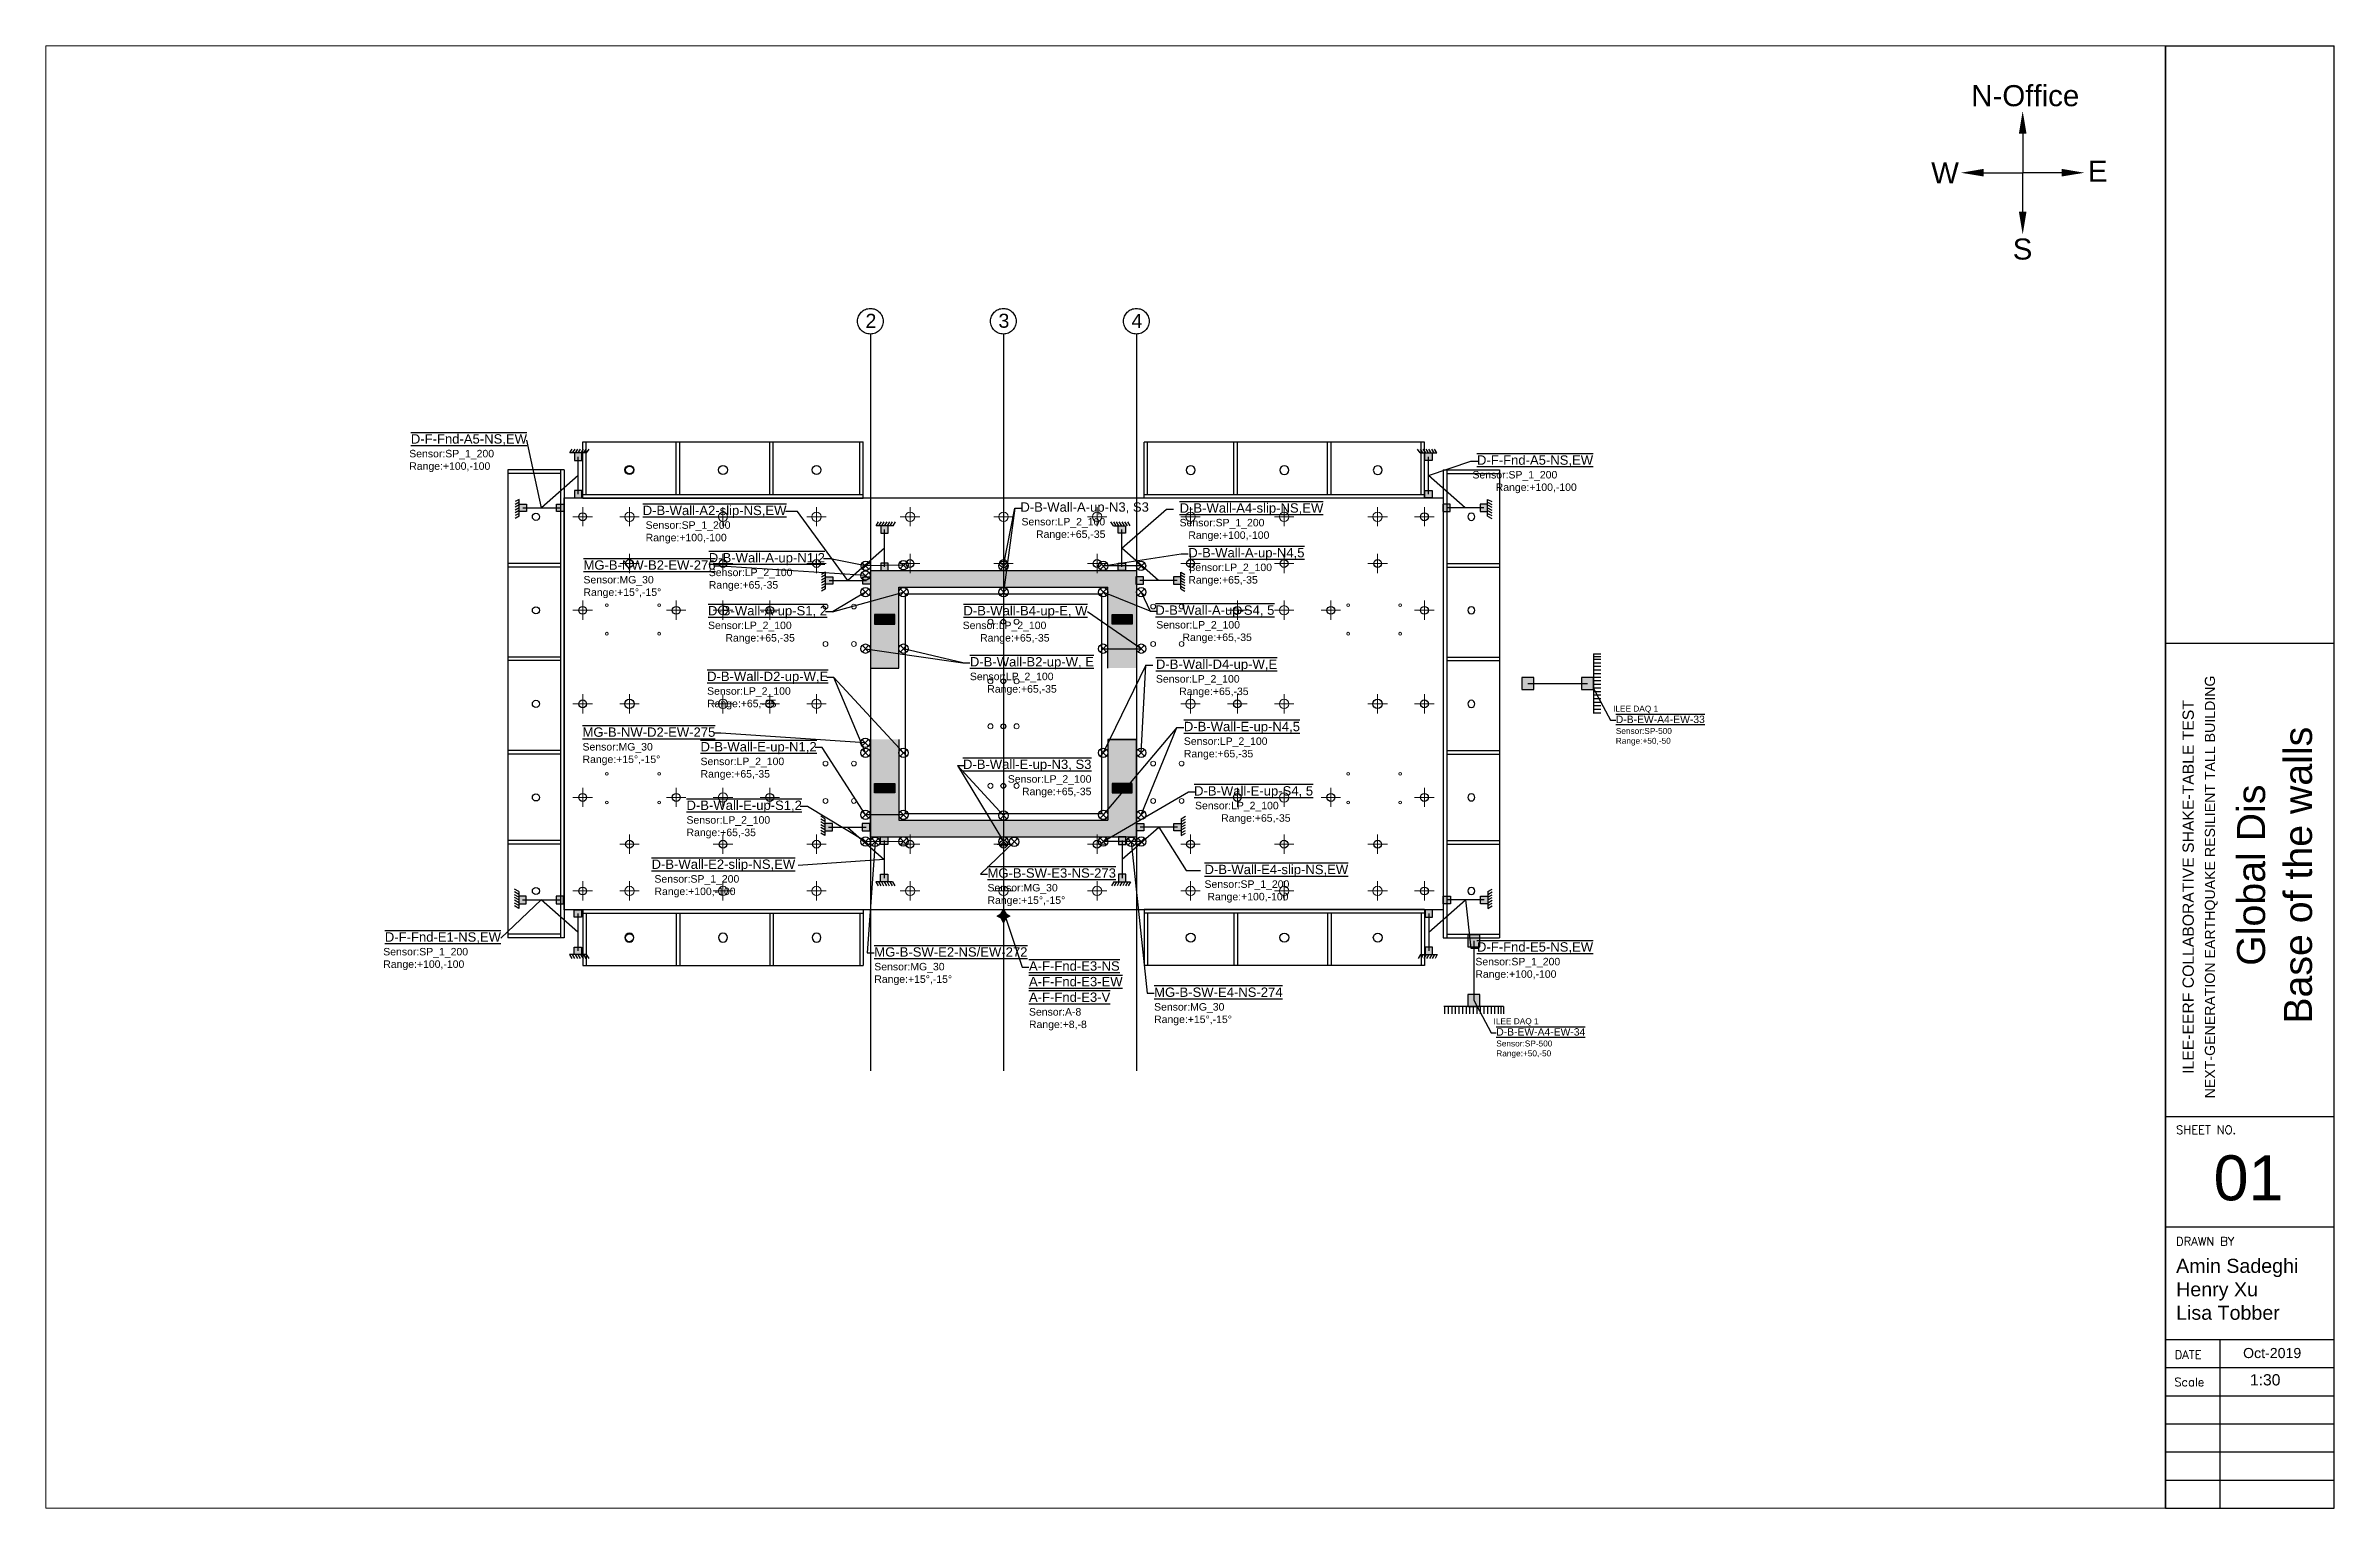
# Paper-space layout '01Base' of a CAD drawing. Header units: millimetres. Extents: x 15 to 422, y 10 to 270.
# The model-space entities are those that its viewports show. They can reach past a viewport. Long polylines and large blocks are cut down to what shows.
import ezdxf
from ezdxf import colors
from ezdxf.entities.mleader import LeaderData, LeaderLine
from ezdxf.math import Vec2, Vec3

# ---------------------------------------------------------------- set-up
doc = ezdxf.new("R2010")
doc.units = ezdxf.units.MM
doc.header["$MEASUREMENT"] = 0
doc.linetypes.add('CENTER', pattern=[50.8, 31.75, -6.35, 6.35, -6.35])
for name, color, linetype in [('greygrid', 252, 'CENTER'), ('notation', 6, 'Continuous'), ('Note', 7, 'Continuous'), ('Plot', 254, 'Continuous'), ('SolidLine', 7, 'Continuous')]:
    doc.layers.add(name, color=color, linetype=linetype)
doc.styles.get("Standard").update_dxf_attribs({"font": 'arial.ttf'})
doc.styles.add('style1', font='arial.ttf', dxfattribs={"height": 2.5})
pattern_1 = [(45, (-29140.73929, -12349.07613), (-0.08838834765, 0.08838834765), [])]

psp = doc.layouts.new('01Base')

# ---------------------------------------------------------------- texts
for s, insert, char_height, width, attachment_point in [('ILEE DAQ 1', (301.76, 152.68), 1.053, 8.3799, 3), ('ILEE DAQ 1', (280.5, 97.11), 1.053, 8.3799, 3), ('1:30', (407, 33.83), 2, 9.8438, 1)]:
    psp.add_mtext(s, dxfattribs=dict(insert=insert, char_height=char_height, width=width, attachment_point=attachment_point))
at = {"layer": 'SolidLine', "attachment_point": 5, "style": 'style1'}
for s, width, heights, insert, char_height in [('\\pxqc;\\PN-Office', 25.9, [13.78], (367.05, 264.23), 3.75), ('\\pxqc;W', 18.1269, [13.01], (352.78, 247.43), 3.75), ('\\pxqc;E', 15.4742, [9.98], (379.92, 247.7), 3.75), ('\\pxqc;S', 15.4742, [9.98], (366.57, 233.84), 3.75), ('\\pxqc;01', 21.402, [6.57], (406.76, 68.68), 8)]:
    psp.add_mtext_dynamic_manual_height_columns(s, width=width, gutter_width=4.71, heights=heights, dxfattribs=dict(at, insert=insert, char_height=char_height))
at = {"layer": 'SolidLine', "insert": (411.41, 122.54), "char_height": 5, "attachment_point": 5, "rotation": 90, "style": 'style1'}
psp.add_mtext_dynamic_manual_height_columns('\\pxqc;Global Dis \\PBase of the walls', width=98.8509, gutter_width=4.71, heights=[18.7], dxfattribs=at)

msp = doc.modelspace()

# ---------------------------------------------------------------- texts
at = {"layer": 'greygrid', "color": 251, "lineweight": -2, "ltscale": 0.2, "true_color": 0x525252, "char_height": 75, "attachment_point": 5}
for s, insert in [('2', (-15359, 10071)), ('3', (-14648, 10071)), ('4', (-13937, 10071))]:
    msp.add_mtext_dynamic_manual_height_columns(s, width=22.5, gutter_width=50, heights=[0], dxfattribs=dict(at, insert=insert))

# ---------------------------------------------------------------- blocks, each defined once
blk = doc.blocks.new('Sign')
at = {"layer": 'SolidLine'}
for p, q in [((392, 270), (422, 270)), ((392, 270), (392, 10)), ((422, 10), (422, 270)), ((392, 163.78), (422, 163.78)), ((392, 79.67), (422, 79.67)), ((392, 60), (422, 60)), ((392, 40), (422, 40)), ((401.67, 40), (401.67, 10)), ((392, 35), (422, 35)), ((392, 30), (422, 30)), ((392, 25), (422, 25)), ((392, 20), (422, 20)), ((392, 15), (422, 15)), ((392, 10), (422, 10))]:
    blk.add_line(p, q, dxfattribs=at)
at = {"layer": 'SolidLine', "attachment_point": 5, "rotation": 90, "style": 'style1'}
for s, width, heights, insert, char_height in [('\\pxqc;{\\C256;\\c0;NEXT-GENERATION EARTHQUAKE RESILIENT TALL BUILDING }', 88.7528, [7.26], (400.14, 120.45), 1.8), ('{\\C256;\\c0;ILEE-EERF COLLABORATIVE SHAKE-TABLE TEST }', 72.1629, [5.73], (396.04, 120.45), 2)]:
    blk.add_mtext_dynamic_manual_height_columns(s, width=width, gutter_width=4.71, heights=heights, dxfattribs=dict(at, insert=insert, char_height=char_height))
at = {"layer": 'SolidLine', "attachment_point": 1, "style": 'style1'}
for s, width, heights, insert, char_height in [('{\\Fsimplex|c134;SHEET NO.}', 16.7819, [2.56], (393.88, 78.02), 1.5), ('{\\Fsimplex|c134;DRAWN BY}', 19.2289, [2.02], (393.88, 58.19), 1.5), ('Amin Sadeghi\\PHenry Xu\\PLisa Tobber', 26.2669, [12.46], (393.88, 54.34), 2.5), ('{\\Fsimplex|c134;DATE}', 7.0156, [1.25], (393.63, 38.03), 1.5), ('Oct-2019', 15.7439, [1.39], (405.79, 38.49), 1.8), ('{\\Fsimplex|c0;Scale}', 7.0156, [1.25], (393.56, 33.19), 1.5)]:
    blk.add_mtext_dynamic_manual_height_columns(s, width=width, gutter_width=4.71, heights=heights, dxfattribs=dict(at, insert=insert, char_height=char_height))
blk = doc.blocks.new('found4')
at = {"layer": 'Plot', "color": 9, "lineweight": 5, "ltscale": 0.05, "true_color": 0xc7c8ca}
for p, q in [((1401593, 168193), (1401593, 168245)), ((1401843, 168193), (1401843, 168245)), ((1402343, 168193), (1402343, 168245)), ((1402843, 168193), (1402843, 168245)), ((1403343, 168193), (1403343, 168245)), ((1403843, 168193), (1403843, 168245)), ((1404343, 168193), (1404343, 168245)), ((1404843, 168193), (1404843, 168245)), ((1405343, 168193), (1405343, 168245)), ((1405843, 168193), (1405843, 168245)), ((1406093, 168193), (1406093, 168245)), ((1401593, 168193), (1401541, 168193)), ((1401593, 168193), (1401593, 168142)), ((1401593, 168193), (1401645, 168193)), ((1401843, 168193), (1401791, 168193)), ((1401843, 168193), (1401843, 168142)), ((1401843, 168193), (1401895, 168193)), ((1402343, 168193), (1402291, 168193)), ((1402343, 168193), (1402343, 168142)), ((1402343, 168193), (1402395, 168193)), ((1402843, 168193), (1402791, 168193)), ((1402843, 168193), (1402843, 168142)), ((1402843, 168193), (1402895, 168193)), ((1403343, 168193), (1403291, 168193)), ((1403343, 168193), (1403343, 168142)), ((1403343, 168193), (1403395, 168193)), ((1403843, 168193), (1403791, 168193)), ((1403843, 168193), (1403843, 168142)), ((1403843, 168193), (1403895, 168193)), ((1404343, 168193), (1404291, 168193)), ((1404343, 168193), (1404343, 168142)), ((1404343, 168193), (1404395, 168193)), ((1404843, 168193), (1404791, 168193)), ((1404843, 168193), (1404843, 168142)), ((1404843, 168193), (1404895, 168193)), ((1405343, 168193), (1405291, 168193)), ((1405343, 168193), (1405343, 168142)), ((1405343, 168193), (1405395, 168193)), ((1405843, 168193), (1405791, 168193)), ((1405843, 168193), (1405843, 168142)), ((1405843, 168193), (1405895, 168193)), ((1406093, 168193), (1406041, 168193)), ((1406093, 168193), (1406093, 168142)), ((1406093, 168193), (1406145, 168193)), ((1401843, 167943), (1401843, 167995)), ((1402343, 167943), (1402343, 167995)), ((1402843, 167943), (1402843, 167995)), ((1403343, 167943), (1403343, 167995)), ((1403843, 167943), (1403843, 167995)), ((1404343, 167943), (1404343, 167995)), ((1404843, 167943), (1404843, 167995)), ((1405343, 167943), (1405343, 167995)), ((1405843, 167943), (1405843, 167995)), ((1401843, 167943), (1401791, 167943)), ((1401843, 167943), (1401843, 167892)), ((1401843, 167943), (1401895, 167943)), ((1402343, 167943), (1402291, 167943)), ((1402343, 167943), (1402343, 167892)), ((1402343, 167943), (1402395, 167943)), ((1402843, 167943), (1402791, 167943)), ((1402843, 167943), (1402843, 167892)), ((1402843, 167943), (1402895, 167943)), ((1403343, 167943), (1403291, 167943)), ((1403343, 167943), (1403343, 167892)), ((1403343, 167943), (1403395, 167943)), ((1403843, 167943), (1403791, 167943)), ((1403843, 167943), (1403843, 167892)), ((1403843, 167943), (1403895, 167943)), ((1404343, 167943), (1404291, 167943)), ((1404343, 167943), (1404343, 167892)), ((1404343, 167943), (1404395, 167943)), ((1404843, 167943), (1404791, 167943)), ((1404843, 167943), (1404843, 167892)), ((1404843, 167943), (1404895, 167943)), ((1405343, 167943), (1405291, 167943)), ((1405343, 167943), (1405343, 167892)), ((1405343, 167943), (1405395, 167943)), ((1405843, 167943), (1405791, 167943)), ((1405843, 167943), (1405843, 167892)), ((1405843, 167943), (1405895, 167943)), ((1401593, 167693), (1401593, 167745)), ((1402093, 167693), (1402093, 167745)), ((1402343, 167693), (1402343, 167745)), ((1402593, 167693), (1402593, 167745)), ((1405093, 167693), (1405093, 167745)), ((1405343, 167693), (1405343, 167745)), ((1405593, 167693), (1405593, 167745)), ((1406093, 167693), (1406093, 167745)), ((1401593, 167693), (1401541, 167693)), ((1401593, 167693), (1401593, 167642)), ((1401593, 167693), (1401645, 167693)), ((1402093, 167693), (1402041, 167693)), ((1402093, 167693), (1402093, 167642)), ((1402093, 167693), (1402145, 167693)), ((1402343, 167693), (1402291, 167693)), ((1402343, 167693), (1402343, 167642)), ((1402343, 167693), (1402395, 167693)), ((1402593, 167693), (1402541, 167693)), ((1402593, 167693), (1402593, 167642)), ((1402593, 167693), (1402645, 167693)), ((1405093, 167693), (1405041, 167693)), ((1405093, 167693), (1405093, 167642)), ((1405093, 167693), (1405145, 167693)), ((1405343, 167693), (1405291, 167693)), ((1405343, 167693), (1405343, 167642)), ((1405343, 167693), (1405395, 167693)), ((1405593, 167693), (1405541, 167693)), ((1405593, 167693), (1405593, 167642)), ((1405593, 167693), (1405645, 167693)), ((1406093, 167693), (1406041, 167693)), ((1406093, 167693), (1406093, 167642)), ((1406093, 167693), (1406145, 167693)), ((1401593, 167193), (1401541, 167193)), ((1401593, 167193), (1401593, 167245)), ((1401593, 167193), (1401593, 167142)), ((1401593, 167193), (1401645, 167193)), ((1401843, 167193), (1401791, 167193)), ((1401843, 167193), (1401843, 167245)), ((1401843, 167193), (1401843, 167142)), ((1401843, 167193), (1401895, 167193)), ((1402343, 167193), (1402291, 167193)), ((1402343, 167193), (1402343, 167245)), ((1402343, 167193), (1402343, 167142)), ((1402343, 167193), (1402395, 167193)), ((1402593, 167193), (1402541, 167193)), ((1402593, 167193), (1402593, 167245)), ((1402593, 167193), (1402593, 167142)), ((1402593, 167193), (1402645, 167193)), ((1402843, 167193), (1402791, 167193)), ((1402843, 167193), (1402843, 167245)), ((1402843, 167193), (1402843, 167142)), ((1402843, 167193), (1402895, 167193)), ((1404843, 167193), (1404791, 167193)), ((1404843, 167193), (1404843, 167245)), ((1404843, 167193), (1404843, 167142)), ((1404843, 167193), (1404895, 167193)), ((1405093, 167193), (1405041, 167193)), ((1405093, 167193), (1405093, 167245)), ((1405093, 167193), (1405093, 167142)), ((1405093, 167193), (1405145, 167193)), ((1405343, 167193), (1405291, 167193)), ((1405343, 167193), (1405343, 167245)), ((1405343, 167193), (1405343, 167142)), ((1405343, 167193), (1405395, 167193)), ((1405843, 167193), (1405791, 167193)), ((1405843, 167193), (1405843, 167245)), ((1405843, 167193), (1405843, 167142)), ((1405843, 167193), (1405895, 167193)), ((1406093, 167193), (1406041, 167193)), ((1406093, 167193), (1406093, 167245)), ((1406093, 167193), (1406093, 167142)), ((1406093, 167193), (1406145, 167193)), ((1401593, 166693), (1401541, 166693)), ((1401593, 166693), (1401593, 166745)), ((1401593, 166693), (1401593, 166642)), ((1401593, 166693), (1401645, 166693)), ((1402093, 166693), (1402041, 166693)), ((1402093, 166693), (1402093, 166745)), ((1402093, 166693), (1402093, 166642)), ((1402093, 166693), (1402145, 166693)), ((1402343, 166693), (1402291, 166693)), ((1402343, 166693), (1402343, 166745)), ((1402343, 166693), (1402343, 166642)), ((1402343, 166693), (1402395, 166693)), ((1402593, 166693), (1402541, 166693)), ((1402593, 166693), (1402593, 166745)), ((1402593, 166693), (1402593, 166642)), ((1402593, 166693), (1402645, 166693)), ((1405093, 166693), (1405041, 166693)), ((1405093, 166693), (1405093, 166745)), ((1405093, 166693), (1405093, 166642)), ((1405093, 166693), (1405145, 166693)), ((1405343, 166693), (1405291, 166693)), ((1405343, 166693), (1405343, 166745)), ((1405343, 166693), (1405343, 166642)), ((1405343, 166693), (1405395, 166693)), ((1405593, 166693), (1405541, 166693)), ((1405593, 166693), (1405593, 166745)), ((1405593, 166693), (1405593, 166642)), ((1405593, 166693), (1405645, 166693)), ((1406093, 166693), (1406041, 166693)), ((1406093, 166693), (1406093, 166745)), ((1406093, 166693), (1406093, 166642)), ((1406093, 166693), (1406145, 166693)), ((1401843, 166443), (1401791, 166443)), ((1401843, 166443), (1401843, 166495)), ((1401843, 166443), (1401843, 166392)), ((1401843, 166443), (1401895, 166443)), ((1402343, 166443), (1402291, 166443)), ((1402343, 166443), (1402343, 166495)), ((1402343, 166443), (1402343, 166392)), ((1402343, 166443), (1402395, 166443)), ((1402843, 166443), (1402791, 166443)), ((1402843, 166443), (1402843, 166495)), ((1402843, 166443), (1402843, 166392)), ((1402843, 166443), (1402895, 166443)), ((1403343, 166443), (1403291, 166443)), ((1403343, 166443), (1403343, 166495)), ((1403343, 166443), (1403343, 166392)), ((1403343, 166443), (1403395, 166443)), ((1403843, 166443), (1403791, 166443)), ((1403843, 166443), (1403843, 166495)), ((1403843, 166443), (1403843, 166392)), ((1403843, 166443), (1403895, 166443)), ((1404343, 166443), (1404291, 166443)), ((1404343, 166443), (1404343, 166495)), ((1404343, 166443), (1404343, 166392)), ((1404343, 166443), (1404395, 166443)), ((1404843, 166443), (1404791, 166443)), ((1404843, 166443), (1404843, 166495)), ((1404843, 166443), (1404843, 166392)), ((1404843, 166443), (1404895, 166443)), ((1405343, 166443), (1405291, 166443)), ((1405343, 166443), (1405343, 166495)), ((1405343, 166443), (1405343, 166392)), ((1405343, 166443), (1405395, 166443)), ((1405843, 166443), (1405791, 166443)), ((1405843, 166443), (1405843, 166495)), ((1405843, 166443), (1405843, 166392)), ((1405843, 166443), (1405895, 166443)), ((1401593, 166193), (1401541, 166193)), ((1401593, 166193), (1401593, 166245)), ((1401593, 166193), (1401593, 166142)), ((1401593, 166193), (1401645, 166193)), ((1401843, 166193), (1401791, 166193)), ((1401843, 166193), (1401843, 166245)), ((1401843, 166193), (1401843, 166142)), ((1401843, 166193), (1401895, 166193)), ((1402343, 166193), (1402291, 166193)), ((1402343, 166193), (1402343, 166245)), ((1402343, 166193), (1402343, 166142)), ((1402343, 166193), (1402395, 166193)), ((1402843, 166193), (1402791, 166193)), ((1402843, 166193), (1402843, 166245)), ((1402843, 166193), (1402843, 166142)), ((1402843, 166193), (1402895, 166193)), ((1403343, 166193), (1403291, 166193)), ((1403343, 166193), (1403343, 166245)), ((1403343, 166193), (1403343, 166142)), ((1403343, 166193), (1403395, 166193)), ((1403843, 166193), (1403791, 166193)), ((1403843, 166193), (1403843, 166245)), ((1403843, 166193), (1403843, 166142)), ((1403843, 166193), (1403895, 166193)), ((1404343, 166193), (1404291, 166193)), ((1404343, 166193), (1404343, 166245)), ((1404343, 166193), (1404343, 166142)), ((1404343, 166193), (1404395, 166193)), ((1404843, 166193), (1404791, 166193)), ((1404843, 166193), (1404843, 166245)), ((1404843, 166193), (1404843, 166142)), ((1404843, 166193), (1404895, 166193)), ((1405343, 166193), (1405291, 166193)), ((1405343, 166193), (1405343, 166245)), ((1405343, 166193), (1405343, 166142)), ((1405343, 166193), (1405395, 166193)), ((1405843, 166193), (1405791, 166193)), ((1405843, 166193), (1405843, 166245)), ((1405843, 166193), (1405843, 166142)), ((1405843, 166193), (1405895, 166193)), ((1406093, 166193), (1406041, 166193)), ((1406093, 166193), (1406093, 166245)), ((1406093, 166193), (1406093, 166142)), ((1406093, 166193), (1406145, 166193))]:
    blk.add_line(p, q, dxfattribs=at)
at = {"layer": 'Plot', "color": 7, "ltscale": 0.1}
blk.add_lwpolyline([(1401493, 168294), (1406193, 168294), (1406193, 166093), (1401493, 166093)], close=True, dxfattribs=at)
at = {"layer": 'Plot', "color": 9, "lineweight": 5, "ltscale": 0.05, "true_color": 0xc7c8ca}
for points in [[(1401493, 168024), (1401493, 166363)], [(1401493, 166363), (1401493, 168024)], [(1404367, 167781), (1404367, 166606), (1403319, 166606), (1403319, 167781)], [(1403319, 167781), (1403319, 167781), (1404367, 167781), (1404367, 167781)], [(1403319, 166606), (1403319, 166606), (1404367, 166606), (1404367, 166606)]]:
    blk.add_lwpolyline(points, dxfattribs=at)
at = {"layer": 'Plot', "color": 9, "ltscale": 0.1, "true_color": 0xc7c8ca}
for centre, radius in [((1401593, 168193), 21), ((1406093, 168193), 21), ((1401843, 167943), 21), ((1402343, 167943), 21), ((1402843, 167943), 21), ((1403343, 167943), 21), ((1403843, 167943), 21), ((1404343, 167943), 21), ((1404843, 167943), 21), ((1405343, 167943), 21), ((1405843, 167943), 21), ((1401593, 167693), 21), ((1402093, 167693), 21), ((1402593, 167693), 21), ((1405093, 167693), 21), ((1405593, 167693), 21), ((1406093, 167693), 21), ((1401593, 167193), 21), ((1401593, 167193), 21), ((1401843, 167193), 25), ((1402593, 167193), 21), ((1402593, 167193), 21), ((1405093, 167193), 21), ((1405093, 167193), 21), ((1405843, 167193), 25), ((1406093, 167193), 21), ((1406093, 167193), 21), ((1401593, 166693), 21), ((1402093, 166693), 21), ((1402593, 166693), 21), ((1405093, 166693), 21), ((1405593, 166693), 21), ((1406093, 166693), 21), ((1401843, 166443), 21), ((1402343, 166443), 21), ((1402843, 166443), 21), ((1403343, 166443), 21), ((1403843, 166443), 21), ((1404343, 166443), 21), ((1404843, 166443), 21), ((1405343, 166443), 21), ((1405843, 166443), 21), ((1401593, 166193), 21), ((1406093, 166193), 21)]:
    blk.add_circle(centre, radius, dxfattribs=at)
at = {"layer": 'Plot', "color": 9, "lineweight": 5, "ltscale": 0.05, "true_color": 0xc7c8ca}
for centre, radius in [((1401843, 168193), 25), ((1402343, 168193), 25), ((1402843, 168193), 25), ((1403343, 168193), 25), ((1403843, 168193), 25), ((1404343, 168193), 25), ((1404843, 168193), 25), ((1405343, 168193), 25), ((1405843, 168193), 25), ((1401722, 167721), 7.5), ((1401722, 167721), 7.5), ((1401722, 167721), 7.5), ((1402002, 167721), 7.5), ((1402002, 167721), 7.5), ((1402002, 167721), 7.5), ((1402343, 167693), 25), ((1402891, 167713), 12.7), ((1402891, 167713), 12.7), ((1403043, 167713), 12.7), ((1403043, 167713), 12.7), ((1404643, 167713), 12.7), ((1404643, 167713), 12.7), ((1404795, 167713), 12.7), ((1404795, 167713), 12.7), ((1405343, 167693), 25), ((1405685, 167721), 7.5), ((1405685, 167721), 7.5), ((1405685, 167721), 7.5), ((1405964, 167721), 7.5), ((1405964, 167721), 7.5), ((1405964, 167721), 7.5), ((1401722, 167568), 7.5), ((1401722, 167568), 7.5), ((1401722, 167568), 7.5), ((1402002, 167568), 7.5), ((1402002, 167568), 7.5), ((1402002, 167568), 7.5), ((1402891, 167513), 12.7), ((1402891, 167513), 12.7), ((1403043, 167513), 12.7), ((1403043, 167513), 12.7), ((1404643, 167513), 12.7), ((1404643, 167513), 12.7), ((1404795, 167513), 12.7), ((1404795, 167513), 12.7), ((1405685, 167568), 7.5), ((1405685, 167568), 7.5), ((1405685, 167568), 7.5), ((1405964, 167568), 7.5), ((1405964, 167568), 7.5), ((1405964, 167568), 7.5), ((1401843, 167193), 25), ((1402343, 167193), 25), ((1402843, 167193), 25), ((1404843, 167193), 25), ((1405343, 167193), 25), ((1405843, 167193), 25), ((1402891, 166874), 12.7), ((1402891, 166874), 12.7), ((1403043, 166874), 12.7), ((1403043, 166874), 12.7), ((1404643, 166874), 12.7), ((1404643, 166874), 12.7), ((1404795, 166874), 12.7), ((1404795, 166874), 12.7), ((1401722, 166819), 7.5), ((1401722, 166819), 7.5), ((1401722, 166819), 7.5), ((1402002, 166819), 7.5), ((1402002, 166819), 7.5), ((1402002, 166819), 7.5), ((1405685, 166819), 7.5), ((1405685, 166819), 7.5), ((1405685, 166819), 7.5), ((1405964, 166819), 7.5), ((1405964, 166819), 7.5), ((1405964, 166819), 7.5), ((1401722, 166666), 7.5), ((1401722, 166666), 7.5), ((1401722, 166666), 7.5), ((1402002, 166666), 7.5), ((1402002, 166666), 7.5), ((1402002, 166666), 7.5), ((1402343, 166693), 25), ((1402891, 166674), 12.7), ((1402891, 166674), 12.7), ((1403043, 166674), 12.7), ((1403043, 166674), 12.7), ((1404643, 166674), 12.7), ((1404643, 166674), 12.7), ((1404795, 166674), 12.7), ((1404795, 166674), 12.7), ((1405343, 166693), 25), ((1405685, 166666), 7.5), ((1405685, 166666), 7.5), ((1405685, 166666), 7.5), ((1405964, 166666), 7.5), ((1405964, 166666), 7.5), ((1405964, 166666), 7.5), ((1401843, 166193), 25), ((1402343, 166193), 25), ((1402843, 166193), 25), ((1403343, 166193), 25), ((1403843, 166193), 25), ((1404343, 166193), 25), ((1404843, 166193), 25), ((1405343, 166193), 25), ((1405843, 166193), 25)]:
    blk.add_circle(centre, radius, dxfattribs=at)
at = {"layer": 'Plot', "color": 9, "lineweight": 5, "ltscale": 0.1, "true_color": 0xc7c8ca}
for centre in [(1403773, 167632), (1403913, 167632), (1403773, 167314), (1403913, 167314), (1403773, 167073), (1403773, 167073), (1403913, 167073), (1403913, 167073), (1403773, 166755), (1403913, 166755)]:
    blk.add_circle(centre, 13.5, dxfattribs=at)
blk = doc.blocks.new('xxx')
at = {"layer": 'Note'}
for p, q in [((1429173, 160126), (1429173, 160426)), ((1429173, 160426), (1430673, 160426)), ((1429192, 160145), (1429192, 160426)), ((1429673, 160145), (1429673, 160426)), ((1429692, 160145), (1429692, 160426)), ((1430173, 160145), (1430173, 160426)), ((1430192, 160145), (1430192, 160426)), ((1430654, 160145), (1430654, 160426)), ((1430673, 160126), (1430673, 160426)), ((1429173, 160145), (1430673, 160145)), ((1429173, 160126), (1430673, 160126))]:
    blk.add_line(p, q, dxfattribs=at)
at = {"layer": 'SolidLine'}
for centre in [(1429423, 160276), (1429923, 160276), (1430423, 160276)]:
    blk.add_circle(centre, 24, dxfattribs=at)
blk = doc.blocks.new('vv')
at = {"layer": 'Note'}
for p, q in [((1429073, 160026), (1428773, 160026)), ((1428773, 160026), (1428773, 157526)), ((1429054, 160007), (1428773, 160007)), ((1429054, 160026), (1429054, 157526)), ((1429073, 160026), (1429073, 157526)), ((1429054, 159526), (1428773, 159526)), ((1429054, 159507), (1428773, 159507)), ((1429054, 159026), (1428773, 159026)), ((1429054, 159007), (1428773, 159007)), ((1429054, 158526), (1428773, 158526)), ((1429054, 158507), (1428773, 158507)), ((1429054, 158045), (1428773, 158045)), ((1429054, 158026), (1428773, 158026)), ((1429054, 157545), (1428773, 157545)), ((1429073, 157526), (1428773, 157526))]:
    blk.add_line(p, q, dxfattribs=at)
for centre in [(1428923, 159776), (1428923, 159276), (1428923, 158776), (1428923, 158276), (1428923, 157776)]:
    blk.add_circle(centre, 19.1, dxfattribs=at)

# ---------------------------------------------------------------- hatches: boundary and pattern name
h = msp.add_hatch(color=1)
h.dxf.hatch_style = 1
h.paths.add_polyline_path([(-16904, 9125), (-16904, 9165), (-16944, 9165), (-16944, 9125)])
h.paths.add_polyline_path([(-16904, 9325), (-16904, 9365), (-16944, 9365), (-16944, 9325)])
edge = h.paths.add_edge_path()
edge.add_line((-16924, 9145), (-16924, 9345))
h = msp.add_hatch(color=1)
h.dxf.hatch_style = 1
h.paths.add_polyline_path([(-12398, 9125), (-12398, 9165), (-12358, 9165), (-12358, 9125)])
h.paths.add_polyline_path([(-12398, 9325), (-12398, 9365), (-12358, 9365), (-12358, 9325)])
edge = h.paths.add_edge_path()
edge.add_line((-12378, 9145), (-12378, 9345))
h = msp.add_hatch(color=1)
h.dxf.hatch_style = 1
h.paths.add_polyline_path([(-17240, 9092), (-17200, 9092), (-17200, 9052), (-17240, 9052)])
h.paths.add_polyline_path([(-17040, 9092), (-17000, 9092), (-17000, 9052), (-17040, 9052)])
edge = h.paths.add_edge_path()
edge.add_line((-17220, 9072), (-17020, 9072))
h = msp.add_hatch(color=1)
h.dxf.hatch_style = 1
h.paths.add_polyline_path([(-12062, 9092), (-12102, 9092), (-12102, 9052), (-12062, 9052)])
h.paths.add_polyline_path([(-12262, 9092), (-12302, 9092), (-12302, 9052), (-12262, 9052)])
edge = h.paths.add_edge_path()
edge.add_line((-12082, 9072), (-12282, 9072))
h = msp.add_hatch(color=1)
h.dxf.hatch_style = 1
h.paths.add_polyline_path([(-15266, 8736), (-15266, 8776), (-15306, 8776), (-15306, 8736)])
h.paths.add_polyline_path([(-15266, 8936), (-15266, 8976), (-15306, 8976), (-15306, 8936)])
edge = h.paths.add_edge_path()
edge.add_line((-15286, 8756), (-15286, 8956))
h = msp.add_hatch(color=1)
h.dxf.hatch_style = 1
h.paths.add_polyline_path([(-14038, 8736), (-14038, 8776), (-13998, 8776), (-13998, 8736)])
h.paths.add_polyline_path([(-14038, 8936), (-14038, 8976), (-13998, 8976), (-13998, 8936)])
edge = h.paths.add_edge_path()
edge.add_line((-14018, 8756), (-14018, 8956))
h = msp.add_hatch(color=1)
h.dxf.hatch_style = 1
h.paths.add_polyline_path([(-15602, 8703), (-15562, 8703), (-15562, 8663), (-15602, 8663)])
h.paths.add_polyline_path([(-15402, 8703), (-15362, 8703), (-15362, 8663), (-15402, 8663)])
edge = h.paths.add_edge_path()
edge.add_line((-15582, 8683), (-15382, 8683))
at = {"true_color": 0x636466}
h = msp.add_hatch(dxfattribs=at)
h.set_pattern_fill('ANSI31', color=251)
h.set_pattern_definition(pattern_1)
h.paths.add_polyline_path([(-15210, 8215), (-15210, 8647), (-14092, 8647), (-14092, 8215), (-13940, 8215), (-13940, 8736), (-15362, 8736), (-15362, 8215)])
h = msp.add_hatch(color=1)
h.dxf.hatch_style = 1
h.paths.add_polyline_path([(-13702, 8703), (-13742, 8703), (-13742, 8663), (-13702, 8663)])
h.paths.add_polyline_path([(-13902, 8703), (-13942, 8703), (-13942, 8663), (-13902, 8663)])
edge = h.paths.add_edge_path()
edge.add_line((-13722, 8683), (-13922, 8683))
h = msp.add_hatch(color=1)
h.dxf.hatch_style = 1
h.paths.add_polyline_path([(-15232, 8450), (-15232, 8501), (-15340, 8501), (-15340, 8450)])
h = msp.add_hatch(color=1)
h.dxf.hatch_style = 1
h.paths.add_polyline_path([(-13962, 8450), (-13962, 8501), (-14070, 8501), (-14070, 8450)])
h = msp.add_hatch(dxfattribs=at)
h.set_pattern_fill('ANSI31', color=251)
h.set_pattern_definition(pattern_1)
h.paths.add_polyline_path([(-15210, 7834), (-15210, 7402), (-14092, 7402), (-14092, 7834), (-13940, 7834), (-13940, 7313), (-15362, 7313), (-15362, 7834)])
h = msp.add_hatch(color=1)
h.dxf.hatch_style = 1
h.paths.add_polyline_path([(-15340, 7599), (-15340, 7548), (-15232, 7548), (-15232, 7599)])
h = msp.add_hatch(color=1)
h.dxf.hatch_style = 1
h.paths.add_polyline_path([(-14070, 7599), (-14070, 7548), (-13962, 7548), (-13962, 7599)])
h = msp.add_hatch(color=1)
h.dxf.hatch_style = 1
h.paths.add_polyline_path([(-15605, 7345), (-15565, 7345), (-15565, 7385), (-15605, 7385)])
h.paths.add_polyline_path([(-15405, 7345), (-15365, 7345), (-15365, 7385), (-15405, 7385)])
edge = h.paths.add_edge_path()
edge.add_line((-15585, 7365), (-15385, 7365))
h = msp.add_hatch(color=1)
h.dxf.hatch_style = 1
h.paths.add_polyline_path([(-13700, 7345), (-13740, 7345), (-13740, 7385), (-13700, 7385)])
h.paths.add_polyline_path([(-13900, 7345), (-13940, 7345), (-13940, 7385), (-13900, 7385)])
edge = h.paths.add_edge_path()
edge.add_line((-13720, 7365), (-13920, 7365))
h = msp.add_hatch(color=1)
h.dxf.hatch_style = 1
h.paths.add_polyline_path([(-15268, 7313), (-15268, 7273), (-15308, 7273), (-15308, 7313)])
h.paths.add_polyline_path([(-15268, 7113), (-15268, 7073), (-15308, 7073), (-15308, 7113)])
edge = h.paths.add_edge_path()
edge.add_line((-15288, 7293), (-15288, 7093))
h = msp.add_hatch(color=1)
h.dxf.hatch_style = 1
h.paths.add_polyline_path([(-14036, 7313), (-14036, 7273), (-13996, 7273), (-13996, 7313)])
h.paths.add_polyline_path([(-14036, 7113), (-14036, 7073), (-13996, 7073), (-13996, 7113)])
edge = h.paths.add_edge_path()
edge.add_line((-14016, 7293), (-14016, 7093))
h = msp.add_hatch(color=1)
h.dxf.hatch_style = 1
h.paths.add_polyline_path([(-17242, 6956), (-17202, 6956), (-17202, 6996), (-17242, 6996)])
h.paths.add_polyline_path([(-17042, 6956), (-17002, 6956), (-17002, 6996), (-17042, 6996)])
edge = h.paths.add_edge_path()
edge.add_line((-17222, 6976), (-17022, 6976))
h = msp.add_hatch(color=1)
h.dxf.hatch_style = 1
h.paths.add_polyline_path([(-12060, 6956), (-12100, 6956), (-12100, 6996), (-12060, 6996)])
h.paths.add_polyline_path([(-12260, 6956), (-12300, 6956), (-12300, 6996), (-12260, 6996)])
edge = h.paths.add_edge_path()
edge.add_line((-12080, 6976), (-12280, 6976))
h = msp.add_hatch(color=1)
h.dxf.hatch_style = 1
h.paths.add_polyline_path([(-16906, 6924), (-16906, 6884), (-16946, 6884), (-16946, 6924)])
h.paths.add_polyline_path([(-16906, 6724), (-16906, 6684), (-16946, 6684), (-16946, 6724)])
edge = h.paths.add_edge_path()
edge.add_line((-16926, 6904), (-16926, 6704))
h = msp.add_hatch(color=1)
h.dxf.hatch_style = 1
h.paths.add_polyline_path([(-14663, 6903), (-14651, 6924), (-14638, 6903), (-14617, 6890), (-14638, 6878), (-14651, 6856), (-14663, 6878), (-14685, 6890)])
h = msp.add_hatch(color=1)
h.dxf.hatch_style = 1
h.paths.add_polyline_path([(-12396, 6924), (-12396, 6884), (-12356, 6884), (-12356, 6924)])
h.paths.add_polyline_path([(-12396, 6724), (-12396, 6684), (-12356, 6684), (-12356, 6724)])
edge = h.paths.add_edge_path()
edge.add_line((-12376, 6904), (-12376, 6704))

# ---------------------------------------------------------------- linework, layer by layer
at = {"color": 1}
for p, q in [((-16969, 9365), (-16956, 9386)), ((-16924, 9365), (-16969, 9365)), ((-16954, 9365), (-16941, 9386)), ((-16939, 9365), (-16926, 9386)), ((-16924, 9365), (-16911, 9386)), ((-16879, 9365), (-16924, 9365)), ((-16924, 9145), (-16924, 9345)), ((-16909, 9365), (-16896, 9386)), ((-16894, 9365), (-16881, 9386)), ((-16879, 9365), (-16866, 9386)), ((-12423, 9365), (-12436, 9386)), ((-12423, 9365), (-12378, 9365)), ((-12408, 9365), (-12421, 9386)), ((-12393, 9365), (-12406, 9386)), ((-12378, 9365), (-12391, 9386)), ((-12378, 9365), (-12333, 9365)), ((-12378, 9145), (-12378, 9345)), ((-12363, 9365), (-12376, 9386)), ((-12348, 9365), (-12361, 9386)), ((-12333, 9365), (-12346, 9386)), ((-17240, 9117), (-17261, 9105)), ((-17240, 9102), (-17261, 9090)), ((-17240, 9087), (-17261, 9075)), ((-17240, 9072), (-17261, 9060)), ((-17240, 9057), (-17261, 9045)), ((-17240, 9072), (-17240, 9117)), ((-17240, 9027), (-17240, 9072)), ((-17220, 9072), (-17070, 9072)), ((-17220, 9072), (-17020, 9072)), ((-12082, 9072), (-12282, 9072)), ((-12082, 9072), (-12232, 9072)), ((-12062, 9072), (-12062, 9117)), ((-12062, 9117), (-12040, 9105)), ((-12062, 9102), (-12040, 9090)), ((-12062, 9087), (-12040, 9075)), ((-12062, 9027), (-12062, 9072)), ((-12062, 9072), (-12040, 9060)), ((-12062, 9057), (-12040, 9045)), ((-17240, 9042), (-17261, 9030)), ((-17240, 9027), (-17261, 9015)), ((-15331, 8976), (-15318, 8997)), ((-15286, 8976), (-15331, 8976)), ((-15316, 8976), (-15303, 8997)), ((-15301, 8976), (-15288, 8997)), ((-15286, 8976), (-15273, 8997)), ((-15241, 8976), (-15286, 8976)), ((-15286, 8756), (-15286, 8956)), ((-15271, 8976), (-15258, 8997)), ((-15256, 8976), (-15243, 8997)), ((-15241, 8976), (-15228, 8997)), ((-14063, 8976), (-14076, 8997)), ((-14063, 8976), (-14018, 8976)), ((-14048, 8976), (-14061, 8997)), ((-14033, 8976), (-14046, 8997)), ((-14018, 8976), (-14031, 8997)), ((-14018, 8756), (-14018, 8956)), ((-14003, 8976), (-14016, 8997)), ((-13988, 8976), (-14001, 8997)), ((-13973, 8976), (-13986, 8997)), ((-12062, 9042), (-12040, 9030)), ((-12062, 9027), (-12040, 9015)), ((-15602, 8728), (-15624, 8716)), ((-15602, 8713), (-15624, 8701)), ((-15602, 8698), (-15624, 8686)), ((-15602, 8683), (-15602, 8728)), ((-15369, 8778), (-15405, 8743)), ((-15405, 8778), (-15369, 8743)), ((-15167, 8782), (-15202, 8747)), ((-15202, 8782), (-15167, 8747)), ((-14632, 8778), (-14667, 8743)), ((-14667, 8778), (-14632, 8743)), ((-14134, 8778), (-14099, 8743)), ((-14099, 8778), (-14134, 8743)), ((-13932, 8778), (-13897, 8743)), ((-13897, 8778), (-13932, 8743)), ((-13702, 8683), (-13702, 8728)), ((-13702, 8728), (-13680, 8716)), ((-13702, 8713), (-13680, 8701)), ((-13702, 8698), (-13680, 8686)), ((-15602, 8683), (-15624, 8671)), ((-15602, 8668), (-15624, 8656)), ((-15602, 8653), (-15624, 8641)), ((-15602, 8638), (-15624, 8626)), ((-15602, 8638), (-15602, 8683)), ((-15582, 8683), (-15432, 8683)), ((-15582, 8683), (-15382, 8683)), ((-15370, 8639), (-15406, 8604)), ((-15406, 8639), (-15370, 8604)), ((-15167, 8639), (-15202, 8604)), ((-15202, 8639), (-15167, 8604)), ((-14632, 8639), (-14667, 8604)), ((-14667, 8639), (-14632, 8604)), ((-14099, 8639), (-14134, 8604)), ((-14134, 8639), (-14099, 8604)), ((-13896, 8639), (-13932, 8604)), ((-13932, 8639), (-13896, 8604)), ((-13722, 8683), (-13922, 8683)), ((-13722, 8683), (-13872, 8683)), ((-13702, 8638), (-13702, 8683)), ((-13702, 8683), (-13680, 8671)), ((-13702, 8668), (-13680, 8656)), ((-13702, 8653), (-13680, 8641)), ((-13702, 8638), (-13680, 8626)), ((-15370, 8301), (-15406, 8337)), ((-15406, 8301), (-15370, 8337)), ((-15167, 8301), (-15202, 8337)), ((-15202, 8301), (-15167, 8337)), ((-14099, 8301), (-14134, 8337)), ((-14134, 8301), (-14099, 8337)), ((-13896, 8301), (-13932, 8337)), ((-13932, 8301), (-13896, 8337)), ((-15370, 7745), (-15406, 7780)), ((-15406, 7745), (-15370, 7780)), ((-15167, 7744), (-15202, 7779)), ((-15202, 7744), (-15167, 7779)), ((-14134, 7745), (-14099, 7780)), ((-14099, 7745), (-14134, 7780)), ((-13932, 7745), (-13896, 7780)), ((-13896, 7745), (-13932, 7780)), ((-15605, 7410), (-15626, 7423)), ((-15605, 7395), (-15626, 7408)), ((-15605, 7380), (-15626, 7393)), ((-15605, 7365), (-15626, 7378)), ((-15605, 7350), (-15626, 7363)), ((-15605, 7335), (-15626, 7348)), ((-15605, 7410), (-15605, 7365)), ((-15605, 7365), (-15605, 7320)), ((-15585, 7365), (-15435, 7365)), ((-15585, 7365), (-15385, 7365)), ((-15406, 7413), (-15370, 7448)), ((-15370, 7413), (-15406, 7448)), ((-15202, 7413), (-15167, 7448)), ((-15167, 7413), (-15202, 7448)), ((-14632, 7445), (-14667, 7409)), ((-14667, 7445), (-14632, 7409)), ((-14134, 7413), (-14099, 7448)), ((-14099, 7413), (-14134, 7448)), ((-13932, 7413), (-13896, 7448)), ((-13896, 7413), (-13932, 7448)), ((-13720, 7365), (-13920, 7365)), ((-13720, 7365), (-13870, 7365)), ((-13700, 7410), (-13678, 7423)), ((-13700, 7410), (-13700, 7365)), ((-13700, 7395), (-13678, 7408)), ((-13700, 7380), (-13678, 7393)), ((-13700, 7365), (-13678, 7378)), ((-13700, 7365), (-13700, 7320)), ((-13700, 7350), (-13678, 7363)), ((-13700, 7335), (-13678, 7348)), ((-15605, 7320), (-15626, 7333)), ((-15370, 7271), (-15406, 7306)), ((-15406, 7271), (-15370, 7306)), ((-15288, 7293), (-15288, 7093)), ((-15167, 7271), (-15202, 7306)), ((-15202, 7271), (-15167, 7306)), ((-14632, 7306), (-14667, 7270)), ((-14667, 7306), (-14632, 7270)), ((-14099, 7271), (-14134, 7306)), ((-14134, 7271), (-14099, 7306)), ((-14016, 7293), (-14016, 7093)), ((-13896, 7271), (-13932, 7306)), ((-13932, 7271), (-13896, 7306)), ((-13700, 7320), (-13678, 7333)), ((-17242, 7021), (-17264, 7034)), ((-17242, 7006), (-17264, 7019)), ((-17242, 6991), (-17264, 7004)), ((-17242, 6976), (-17264, 6989)), ((-17242, 7021), (-17242, 6976)), ((-17242, 6976), (-17242, 6931)), ((-17222, 6976), (-17072, 6976)), ((-17222, 6976), (-17022, 6976)), ((-15288, 7073), (-15333, 7073)), ((-15333, 7073), (-15321, 7052)), ((-15318, 7073), (-15306, 7052)), ((-15303, 7073), (-15291, 7052)), ((-15243, 7073), (-15288, 7073)), ((-15288, 7073), (-15276, 7052)), ((-15273, 7073), (-15261, 7052)), ((-15258, 7073), (-15246, 7052)), ((-15243, 7073), (-15231, 7052)), ((-14061, 7073), (-14073, 7052)), ((-14061, 7073), (-14016, 7073)), ((-14046, 7073), (-14058, 7052)), ((-14031, 7073), (-14043, 7052)), ((-14016, 7073), (-14028, 7052)), ((-14016, 7073), (-13971, 7073)), ((-14001, 7073), (-14013, 7052)), ((-13986, 7073), (-13998, 7052)), ((-13971, 7073), (-13983, 7052)), ((-12080, 6976), (-12280, 6976)), ((-12080, 6976), (-12230, 6976)), ((-12060, 7021), (-12038, 7034)), ((-12060, 7021), (-12060, 6976)), ((-12060, 7006), (-12038, 7019)), ((-12060, 6991), (-12038, 7004)), ((-12060, 6976), (-12038, 6989)), ((-12060, 6976), (-12060, 6931)), ((-17242, 6961), (-17264, 6974)), ((-17242, 6946), (-17264, 6959)), ((-17242, 6931), (-17264, 6944)), ((-16926, 6904), (-16926, 6704)), ((-12376, 6904), (-12376, 6704)), ((-12060, 6961), (-12038, 6974)), ((-12060, 6946), (-12038, 6959)), ((-12060, 6931), (-12038, 6944)), ((-16926, 6684), (-16971, 6684)), ((-16971, 6684), (-16958, 6663)), ((-16956, 6684), (-16943, 6663)), ((-16941, 6684), (-16928, 6663)), ((-16881, 6684), (-16926, 6684)), ((-16926, 6684), (-16913, 6663)), ((-16911, 6684), (-16898, 6663)), ((-16896, 6684), (-16883, 6663)), ((-16881, 6684), (-16868, 6663)), ((-12421, 6684), (-12433, 6663)), ((-12421, 6684), (-12376, 6684)), ((-12406, 6684), (-12418, 6663)), ((-12391, 6684), (-12403, 6663)), ((-12376, 6684), (-12388, 6663)), ((-12376, 6684), (-12331, 6684)), ((-12361, 6684), (-12373, 6663)), ((-12346, 6684), (-12358, 6663)), ((-12331, 6684), (-12343, 6663))]:
    msp.add_line(p, q, dxfattribs=at)
at = {"color": 5}
for p, q in [((-15371, 8727), (-15406, 8692)), ((-15406, 8727), (-15371, 8692)), ((-15372, 7834), (-15407, 7798)), ((-15407, 7834), (-15372, 7798)), ((-15319, 7304), (-15355, 7268)), ((-15355, 7304), (-15319, 7268)), ((-14575, 7305), (-14610, 7270)), ((-14610, 7305), (-14575, 7270)), ((-13949, 7304), (-13985, 7268)), ((-13985, 7304), (-13949, 7268))]:
    msp.add_line(p, q, dxfattribs=at)
for p, q in [((-14684, 7274), (-14616, 7274)), ((-14578, 7092), (-14578, 7092))]:
    msp.add_line(p, q)
at = {"color": 1}
for points in [[(-16904, 9325), (-16904, 9365), (-16944, 9365), (-16944, 9325)], [(-12398, 9325), (-12398, 9365), (-12358, 9365), (-12358, 9325)], [(-17240, 9092), (-17200, 9092), (-17200, 9052), (-17240, 9052)], [(-17040, 9092), (-17000, 9092), (-17000, 9052), (-17040, 9052)], [(-16904, 9125), (-16904, 9165), (-16944, 9165), (-16944, 9125)], [(-12398, 9125), (-12398, 9165), (-12358, 9165), (-12358, 9125)], [(-12262, 9092), (-12302, 9092), (-12302, 9052), (-12262, 9052)], [(-12062, 9092), (-12102, 9092), (-12102, 9052), (-12062, 9052)], [(-15266, 8936), (-15266, 8976), (-15306, 8976), (-15306, 8936)], [(-14038, 8936), (-14038, 8976), (-13998, 8976), (-13998, 8936)], [(-15602, 8703), (-15562, 8703), (-15562, 8663), (-15602, 8663)], [(-15402, 8703), (-15362, 8703), (-15362, 8663), (-15402, 8663)], [(-15266, 8736), (-15266, 8776), (-15306, 8776), (-15306, 8736)], [(-14038, 8736), (-14038, 8776), (-13998, 8776), (-13998, 8736)], [(-13902, 8703), (-13942, 8703), (-13942, 8663), (-13902, 8663)], [(-13702, 8703), (-13742, 8703), (-13742, 8663), (-13702, 8663)], [(-15605, 7345), (-15565, 7345), (-15565, 7385), (-15605, 7385)], [(-15405, 7345), (-15365, 7345), (-15365, 7385), (-15405, 7385)], [(-13900, 7345), (-13940, 7345), (-13940, 7385), (-13900, 7385)], [(-13700, 7345), (-13740, 7345), (-13740, 7385), (-13700, 7385)], [(-15268, 7313), (-15268, 7273), (-15308, 7273), (-15308, 7313)], [(-14036, 7313), (-14036, 7273), (-13996, 7273), (-13996, 7313)], [(-15268, 7113), (-15268, 7073), (-15308, 7073), (-15308, 7113)], [(-14036, 7113), (-14036, 7073), (-13996, 7073), (-13996, 7113)], [(-17242, 6956), (-17202, 6956), (-17202, 6996), (-17242, 6996)], [(-17042, 6956), (-17002, 6956), (-17002, 6996), (-17042, 6996)], [(-12260, 6956), (-12300, 6956), (-12300, 6996), (-12260, 6996)], [(-12060, 6956), (-12100, 6956), (-12100, 6996), (-12060, 6996)], [(-16906, 6924), (-16906, 6884), (-16946, 6884), (-16946, 6924)], [(-12396, 6924), (-12396, 6884), (-12356, 6884), (-12356, 6924)], [(-16906, 6724), (-16906, 6684), (-16946, 6684), (-16946, 6724)], [(-12396, 6724), (-12396, 6684), (-12356, 6684), (-12356, 6724)]]:
    msp.add_lwpolyline(points, close=True, dxfattribs=at)
msp.add_lwpolyline([(-17000, 9125), (-12300, 9125), (-12300, 6924), (-17000, 6924)], close=True)
msp.add_lwpolyline([(-14663, 6903), (-14651, 6924), (-14638, 6903), (-14617, 6890), (-14638, 6878), (-14651, 6856), (-14663, 6878), (-14685, 6890), (-14663, 6903)])
at = {"ltscale": 0.1}
for centre in [(-16650, 9274), (-16650, 6774)]:
    msp.add_circle(centre, 21, dxfattribs=at)
at = {"color": 5}
for centre in [(-15388, 8710), (-15389, 7816), (-15337, 7286), (-14593, 7287), (-13967, 7286)]:
    msp.add_circle(centre, 25, dxfattribs=at)
at = {"color": 1}
for centre in [(-15387, 8761), (-15185, 8765), (-14650, 8761), (-14117, 8761), (-13915, 8761), (-15388, 8621), (-15185, 8621), (-14650, 8621), (-14117, 8621), (-13914, 8621), (-15388, 8319), (-15185, 8319), (-14117, 8319), (-13914, 8319), (-15388, 7763), (-15185, 7762), (-14117, 7763), (-13914, 7763), (-15388, 7431), (-15185, 7431), (-14650, 7427), (-14117, 7431), (-13914, 7431), (-15388, 7288), (-15185, 7288), (-14650, 7288), (-14117, 7288), (-13914, 7288)]:
    msp.add_circle(centre, 25, dxfattribs=at)
at = {"layer": 'greygrid', "lineweight": -2, "ltscale": 0.2}
for p, q in [((-15362, 10000), (-15362, 6062)), ((-14651, 10000), (-14651, 6062)), ((-13940, 10000), (-13940, 6062))]:
    msp.add_line(p, q, dxfattribs=at)
at = {"layer": 'greygrid', "ltscale": 0.2}
for centre in [(-15362, 10069), (-14651, 10069), (-13940, 10069)]:
    msp.add_circle(centre, 68.5, dxfattribs=at)
at = {"layer": 'notation'}
for p, q in [((-14589, 9070), (-14650, 8621)), ((-15564, 8516), (-15185, 8621)), ((-13867, 8519), (-14117, 8621)), ((-14868, 8243), (-15185, 8319)), ((-13890, 8230), (-14117, 7763)), ((-15558, 8165), (-15185, 7762)), ((-13724, 7897), (-14117, 7431)), ((-14896, 7695), (-14650, 7288))]:
    msp.add_line(p, q, dxfattribs=at)
at = {"layer": 'Note'}
for p, q in [((-15362, 8736), (-13940, 8736)), ((-15362, 8736), (-15362, 8215)), ((-13940, 8736), (-13940, 8215)), ((-15210, 8647), (-14092, 8647)), ((-15210, 8215), (-15210, 8647)), ((-14092, 8215), (-14092, 8647)), ((-15362, 8215), (-15210, 8215)), ((-15362, 7313), (-15362, 7834)), ((-15210, 7834), (-15210, 7402)), ((-13940, 7834), (-14092, 7834)), ((-14092, 7834), (-14092, 7402)), ((-14092, 7834), (-13940, 7834)), ((-14092, 7834), (-13940, 7834)), ((-13940, 7313), (-13940, 7834)), ((-15210, 7402), (-14092, 7402)), ((-15362, 7313), (-13940, 7313))]:
    msp.add_line(p, q, dxfattribs=at)
at = {"layer": 'Note', "ltscale": 0.1}
for p, q in [((-15175, 8612), (-15147, 8612)), ((-14092, 7402), (-14127, 7402))]:
    msp.add_line(p, q, dxfattribs=at)
msp.add_lwpolyline([(-14127, 7437), (-15175, 7437), (-15175, 8612), (-14127, 8612)], close=True, dxfattribs=at)
at = {"layer": 'Plot', "ltscale": 0.1}
for points in [[(-15340, 8501), (-15340, 8450), (-15232, 8450), (-15232, 8501)], [(-13962, 8501), (-13962, 8450), (-14070, 8450), (-14070, 8501)], [(-15340, 7548), (-15340, 7599), (-15232, 7599), (-15232, 7548)], [(-13962, 7548), (-13962, 7599), (-14070, 7599), (-14070, 7548)]]:
    msp.add_lwpolyline(points, close=True, dxfattribs=at)
for centre in [(-14651, 8463), (-14651, 8145), (-14651, 7904), (-14651, 7586)]:
    msp.add_circle(centre, 12.7, dxfattribs=at)

# ---------------------------------------------------------------- block references
for name, p in [('xxx', (-1446073, -151002)), ('vv', (-1446073, -150752))]:
    msp.add_blockref(name, p)
at = {"xscale": -1}
for name, p in [('xxx', (1416774, -151003)), ('vv', (1416774, -150752))]:
    msp.add_blockref(name, p, dxfattribs=at)
at = {"xscale": -1, "rotation": 180}
msp.add_blockref('xxx', (-1446073, 167051), dxfattribs=at)
at = {"rotation": 180}
msp.add_blockref('xxx', (1416774, 167051), dxfattribs=at)
at = {"layer": 'Plot'}
msp.add_blockref('found4', (-1418493, -159169), dxfattribs=at)

msp.set_redraw_order([(e.dxf.handle, doc.entitydb.next_handle()) for e in msp.query("TEXT MTEXT ATTDEF DIMENSION ARC_DIMENSION")])  # texts and dimensions are drawn at this point

# ---------------------------------------------------------------- leaders
at = {"layer": 'notation'}
ml = msp.add_multileader_mtext('Standard', dxfattribs=at)
ml.set_content('{\\L\\OD-F-Fnd-A5-NS,EW}\\P\\pxsm1,ql;{\\H0.8x; Sensor:SP_1_200                        \\P Range:+100,-100}', color=256)
ml.set_leader_properties()
ml.build(insert=Vec2(0, 0))
ml.multileader.update_dxf_attribs({"dogleg_length": 0.36, "arrow_head_size": 0.18})
ctx = ml.context
ctx.base_point, ctx.char_height, ctx.arrow_head_size, ctx.landing_gap_size, ctx.plane_origin = Vec3(-17813, 9434), 50, 0.18, 0.09, Vec3(-18097, 9306)
ctx.text_align_type = 2
notes = []
notes.append((ctx, [(0, (1, 1, 0), (-17198, 9434), (-1, 0), 0.36, [(1, [(-16924, 9245), (-17120, 9072)], 0, [])])]))
ctx.mtext.insert, ctx.mtext.width, ctx.mtext.defined_height, ctx.mtext.alignment, ctx.mtext.flow_direction = Vec3(-17198, 9465), 644.91, 197, 3, 5
ml = msp.add_multileader_mtext('Standard', dxfattribs=at)
ml.set_content('\\pxsm1;{\\L\\OD-F-Fnd-A5-NS,EW}\\P\\pql;{\\H0.8x;Sensor:SP_1_200                     Range:+100,-100}', color=256)
ml.set_leader_properties()
ml.build(insert=Vec2(0, 0))
ml.multileader.update_dxf_attribs({"dogleg_length": 0.36, "arrow_head_size": 0.18})
ctx = ml.context
ctx.base_point, ctx.char_height, ctx.arrow_head_size, ctx.landing_gap_size, ctx.plane_origin = Vec3(-12113, 9322), 50, 0.18, 0.09, Vec3(-11783, 9193)
ctx.text_align_type = 2
notes.append((ctx, [(1, (1, 1, 0), (-12151, 9322), (1, 0), 37.5, [(1, [(-12182, 9072), (-12378, 9245)], 0, [])])]))
ctx.mtext.insert, ctx.mtext.width, ctx.mtext.defined_height, ctx.mtext.alignment, ctx.mtext.flow_direction = Vec3(-11498, 9352), 644.91, 197, 3, 5
ml = msp.add_multileader_mtext('Standard', dxfattribs=at)
ml.set_content('{\\L\\OD-B-Wall-A2-slip-NS,EW}\\P\\psm1;{\\H0.8x; Sensor:SP_1_200                        \\P Range:+100,-100}', color=256)
ml.set_leader_properties()
ml.build(insert=Vec2(0, 0))
ml.multileader.update_dxf_attribs({"dogleg_length": 0.36, "arrow_head_size": 0.18})
ctx = ml.context
ctx.base_point, ctx.char_height, ctx.arrow_head_size, ctx.landing_gap_size, ctx.plane_origin = Vec3(-16579, 9052), 50, 0.18, 0.09, Vec3(-16460, 8917)
notes.append((ctx, [(0, (1, 1, 0), (-15752, 9052), (-1, 0), 64.6, [(1, [(-15286, 8856), (-15482, 8683)], 0, [])])]))
ctx.mtext.insert, ctx.mtext.width, ctx.mtext.defined_height, ctx.mtext.flow_direction = Vec3(-16579, 9083), 764.67, 197, 5
ml = msp.add_multileader_mtext('Standard', dxfattribs=at)
ml.set_content('\\pxsm1;D-B-Wall-A-up-N3, S3\\P\\pql;{\\H0.8x;Sensor:LP_2_100                     Range:+65,-35}', color=256)
ml.set_leader_properties()
ml.build(insert=Vec2(0, 0))
ml.multileader.update_dxf_attribs({"dogleg_length": 0.36, "arrow_head_size": 0.18})
ctx = ml.context
ctx.base_point, ctx.char_height, ctx.arrow_head_size, ctx.landing_gap_size, ctx.plane_origin = Vec3(-14552, 9070), 50, 0.18, 0.09, Vec3(-14250, 8875)
ctx.text_align_type = 2
notes.append((ctx, [(1, (1, 1, 0), (-14589, 9070), (1, 0), 37.5, [(0, [(-14651, 8762)], 0, [])])]))
ctx.mtext.insert, ctx.mtext.width, ctx.mtext.defined_height, ctx.mtext.alignment, ctx.mtext.flow_direction = Vec3(-13873, 9101), 680.98, 204, 3, 5
ml = msp.add_multileader_mtext('Standard', dxfattribs=at)
ml.set_content('\\pxsm1,ql;{\\L\\OD-B-Wall-A4-slip-NS,EW}\\P{\\H0.8x;Sensor:SP_1_200                     Range:+100,-100}', color=256)
ml.set_leader_properties()
ml.build(insert=Vec2(0, 0))
ml.multileader.update_dxf_attribs({"dogleg_length": 0.36, "arrow_head_size": 0.18})
ctx = ml.context
ctx.base_point, ctx.char_height, ctx.arrow_head_size, ctx.landing_gap_size, ctx.plane_origin = Vec3(-13742, 9065), 50, 0.18, 0.09, Vec3(-13423, 8804)
ctx.text_align_type = 2
notes.append((ctx, [(1, (1, 1, 0), (-13779, 9065), (1, 0), 37.5, [(1, [(-13822, 8683), (-14018, 8856)], 0, [])])]))
ctx.mtext.insert, ctx.mtext.width, ctx.mtext.defined_height, ctx.mtext.alignment, ctx.mtext.flow_direction = Vec3(-12979, 9096), 729.63, 197, 3, 5
ml = msp.add_multileader_mtext('Standard', dxfattribs=at)
ml.set_content('\\pxsm1;{\\L\\OD-B-Wall-A-up-N1,2}\\P\\pql;{\\H0.8x;Sensor:LP_2_100                Range:+65,-35}', color=256)
ml.set_leader_properties()
ml.build(insert=Vec2(0, 0))
ml.multileader.update_dxf_attribs({"dogleg_length": 0.36, "arrow_head_size": 0.18})
ctx = ml.context
ctx.base_point, ctx.char_height, ctx.arrow_head_size, ctx.landing_gap_size, ctx.plane_origin, ctx.plane_x_axis, ctx.plane_y_axis = Vec3(-16226, 8800), 50, 0.18, 0.09, Vec3(-15850, 8888), Vec3(1, 0.000009), Vec3(-0.000009, 1)
notes.append((ctx, [(1, (1, 1, 0), (-15576, 8800), (-1, -0.000009), 37.5, [(1, [(-15185, 8765), (-15388, 8761)], 0, [])])]))
ctx.mtext.insert, ctx.mtext.text_direction, ctx.mtext.rotation, ctx.mtext.width, ctx.mtext.flow_direction = Vec3(-16226, 8830), Vec3(1, 0.000009), 0.000009, 510.98, 5
ml = msp.add_multileader_mtext('Standard', dxfattribs=at)
ml.set_content('{\\L\\OD-B-Wall-A-up-N4,5}\\P{\\H0.8x;Sensor:LP_2_100                    Range:+65,-35}', color=256)
ml.set_leader_properties()
ml.build(insert=Vec2(0, 0))
ml.multileader.update_dxf_attribs({"dogleg_length": 0.36, "arrow_head_size": 0.18})
ctx = ml.context
ctx.base_point, ctx.char_height, ctx.arrow_head_size, ctx.landing_gap_size, ctx.plane_origin, ctx.plane_x_axis, ctx.plane_y_axis = Vec3(-13662, 8826), 50, 0.18, 0.09, Vec3(-13487, 8925), Vec3(1, 0.000009), Vec3(-0.000009, 1)
notes.append((ctx, [(1, (1, 1, 0), (-13700, 8826), (1, 0.000009), 37.5, [(1, [(-13915, 8761), (-14117, 8761)], 0, [])])]))
ctx.mtext.insert, ctx.mtext.text_direction, ctx.mtext.rotation, ctx.mtext.width, ctx.mtext.flow_direction = Vec3(-13662, 8857), Vec3(1, 0.000009), 0.000009, 510.98, 5
ml = msp.add_multileader_mtext('Standard', dxfattribs=at)
ml.set_content('\\pxsm1;{\\L\\OD-B-Wall-A-up-S1, 2}\\P\\pql;{\\H0.8x;Sensor:LP_2_100                     Range:+65,-35}', color=256)
ml.set_leader_properties()
ml.build(insert=Vec2(0, 0))
ml.multileader.update_dxf_attribs({"dogleg_length": 0.36, "arrow_head_size": 0.18})
ctx = ml.context
ctx.base_point, ctx.char_height, ctx.arrow_head_size, ctx.landing_gap_size, ctx.plane_origin = Vec3(-16230, 8516), 50, 0.18, 0.09, Vec3(-16027, 8644)
notes.append((ctx, [(1, (1, 1, 0), (-15564, 8516), (-1, 0), 37.5, [(0, [(-15388, 8621)], 0, [])])]))
ctx.mtext.insert, ctx.mtext.width, ctx.mtext.flow_direction = Vec3(-16230, 8547), 672.11, 5
ml = msp.add_multileader_mtext('Standard', dxfattribs=at)
ml.set_content('\\pxsm1;{\\L\\OD-B-Wall-A-up-S4, 5}\\P\\pql;{\\H0.8x;Sensor:LP_2_100                     Range:+65,-35}', color=256)
ml.set_leader_properties()
ml.build(insert=Vec2(0, 0))
ml.multileader.update_dxf_attribs({"dogleg_length": 0.36, "arrow_head_size": 0.18})
ctx = ml.context
ctx.base_point, ctx.char_height, ctx.arrow_head_size, ctx.landing_gap_size, ctx.plane_origin = Vec3(-13830, 8519), 50, 0.18, 0.09, Vec3(-13507, 8581)
ctx.text_align_type = 2
notes.append((ctx, [(1, (1, 1, 0), (-13867, 8519), (1, 0), 37.5, [(0, [(-13914, 8621)], 0, [])])]))
ctx.mtext.insert, ctx.mtext.width, ctx.mtext.defined_height, ctx.mtext.alignment, ctx.mtext.flow_direction = Vec3(-13202, 8550), 631.31, 198, 3, 5
ml = msp.add_multileader_mtext('Standard', dxfattribs=at)
ml.set_content('\\pxsm1;{\\L\\OD-B-Wall-B4-up-E, W}\\P\\pql;{\\H0.8x;Sensor:LP_2_100                     Range:+65,-35}', color=256)
ml.set_leader_properties()
ml.build(insert=Vec2(0, 0))
ml.multileader.update_dxf_attribs({"dogleg_length": 0.36, "arrow_head_size": 0.18})
ctx = ml.context
ctx.base_point, ctx.char_height, ctx.arrow_head_size, ctx.landing_gap_size, ctx.plane_origin = Vec3(-14859, 8516), 50, 0.18, 0.09, Vec3(-14447, 8388)
ctx.text_align_type = 2
notes.append((ctx, [(0, (1, 1, 0), (-14201, 8516), (-1, 0), 0.36, [(0, [(-14117, 8319), (-13914, 8319)], 0, [])])]))
ctx.mtext.insert, ctx.mtext.width, ctx.mtext.defined_height, ctx.mtext.alignment, ctx.mtext.flow_direction = Vec3(-14201, 8547), 667.41, 212, 3, 5
ml = msp.add_multileader_mtext('Standard', dxfattribs=at)
ml.set_content('\\pxsm1;{\\L\\OD-B-Wall-D2-up-W,E}\\P\\pql;{\\H0.8x;Sensor:LP_2_100                Range:+65,-35}', color=256)
ml.set_leader_properties()
ml.build(insert=Vec2(0, 0))
ml.multileader.update_dxf_attribs({"dogleg_length": 0.36, "arrow_head_size": 0.18})
ctx = ml.context
ctx.base_point, ctx.char_height, ctx.arrow_head_size, ctx.landing_gap_size, ctx.plane_origin, ctx.plane_x_axis, ctx.plane_y_axis = Vec3(-16235, 8165), 50, 0.18, 0.09, Vec3(-15861, 7857), Vec3(1, 0.000009), Vec3(-0.000009, 1)
notes.append((ctx, [(1, (1, 1, 0), (-15558, 8165), (-1, -0.000009), 37.5, [(0, [(-15388, 7763)], 0, [])])]))
ctx.mtext.insert, ctx.mtext.text_direction, ctx.mtext.rotation, ctx.mtext.width, ctx.mtext.flow_direction = Vec3(-16235, 8196), Vec3(1, 0.000009), 0.000009, 510.98, 5
ml = msp.add_multileader_mtext('Standard', dxfattribs=at)
ml.set_content('\\pxsm1;{\\L\\OD-B-Wall-B2-up-W, E}\\P\\pql;{\\H0.8x;Sensor:LP_2_100                     Range:+65,-35}', color=256)
ml.set_leader_properties()
ml.build(insert=Vec2(0, 0))
ml.multileader.update_dxf_attribs({"dogleg_length": 0.36, "arrow_head_size": 0.18})
ctx = ml.context
ctx.base_point, ctx.char_height, ctx.arrow_head_size, ctx.landing_gap_size, ctx.plane_origin = Vec3(-14830, 8243), 50, 0.18, 0.09, Vec3(-15824, 8176)
notes.append((ctx, [(0, (1, 1, 0), (-14868, 8243), (1, 0), 37.5, [(0, [(-15388, 8319)], 0, [])])]))
ctx.mtext.insert, ctx.mtext.width, ctx.mtext.flow_direction = Vec3(-14830, 8274), 665.32, 5
ml = msp.add_multileader_mtext('Standard', dxfattribs=at)
ml.set_content('\\pxsm1,ql;{\\L\\OD-B-Wall-D4-up-W,E}\\P{\\H0.8x;Sensor:LP_2_100                    Range:+65,-35}', color=256)
ml.set_leader_properties()
ml.build(insert=Vec2(0, 0))
ml.multileader.update_dxf_attribs({"dogleg_length": 0.36, "arrow_head_size": 0.18})
ctx = ml.context
ctx.base_point, ctx.char_height, ctx.arrow_head_size, ctx.landing_gap_size, ctx.plane_origin = Vec3(-13852, 8230), 50, 0.18, 0.09, Vec3(-13525, 7956)
ctx.text_align_type = 2
notes.append((ctx, [(1, (1, 1, 0), (-13890, 8230), (1, 0), 37.5, [(0, [(-13914, 7763)], 0, [])])]))
ctx.mtext.insert, ctx.mtext.width, ctx.mtext.alignment, ctx.mtext.flow_direction = Vec3(-13213, 8261), 622.2, 3, 5
ml = msp.add_multileader_mtext('Standard', dxfattribs=at)
ml.set_content('{\\L\\OD-B-Wall-E-up-N4,5}\\P{\\H0.8x;Sensor:LP_2_100                    Range:+65,-35}', color=256)
ml.set_leader_properties()
ml.build(insert=Vec2(0, 0))
ml.multileader.update_dxf_attribs({"dogleg_length": 0.36, "arrow_head_size": 0.18})
ctx = ml.context
ctx.base_point, ctx.char_height, ctx.arrow_head_size, ctx.landing_gap_size, ctx.plane_origin, ctx.plane_x_axis, ctx.plane_y_axis = Vec3(-13686, 7897), 50, 0.18, 0.09, Vec3(-13486, 7595), Vec3(1, 0.000009), Vec3(-0.000009, 1)
notes.append((ctx, [(1, (1, 1, 0), (-13724, 7897), (1, 0.000009), 37.5, [(0, [(-13914, 7431)], 0, [])])]))
ctx.mtext.insert, ctx.mtext.text_direction, ctx.mtext.rotation, ctx.mtext.width, ctx.mtext.flow_direction = Vec3(-13686, 7928), Vec3(1, 0.000009), 0.000009, 510.98, 5
ml = msp.add_multileader_mtext('Standard', dxfattribs=at)
ml.set_content('\\pxsm1;{\\L\\OD-B-Wall-E-up-N1,2}\\P\\pql;{\\H0.8x;Sensor:LP_2_100                Range:+65,-35}', color=256)
ml.set_leader_properties()
ml.build(insert=Vec2(0, 0))
ml.multileader.update_dxf_attribs({"dogleg_length": 0.36, "arrow_head_size": 0.18})
ctx = ml.context
ctx.base_point, ctx.char_height, ctx.arrow_head_size, ctx.landing_gap_size, ctx.plane_origin, ctx.plane_x_axis, ctx.plane_y_axis = Vec3(-16270, 7790), 50, 0.18, 0.09, Vec3(-15850, 7558), Vec3(1, 0.000009), Vec3(-0.000009, 1)
notes.append((ctx, [(1, (1, 1, 0), (-15620, 7790), (-1, -0.000009), 37.5, [(1, [(-15185, 7431), (-15388, 7431)], 0, [])])]))
ctx.mtext.insert, ctx.mtext.text_direction, ctx.mtext.rotation, ctx.mtext.width, ctx.mtext.flow_direction = Vec3(-16270, 7820), Vec3(1, 0.000009), 0.000009, 510.98, 5
ml = msp.add_multileader_mtext('Standard', dxfattribs=at)
ml.set_content('{\\L\\OD-B-Wall-E-up-N3, S3}\\P{\\H0.8x;Sensor:LP_2_100\\PRange:+65,-35}', color=256)
ml.set_leader_properties()
ml.build(insert=Vec2(0, 0))
ml.multileader.update_dxf_attribs({"dogleg_length": 0.36, "arrow_head_size": 0.18})
ctx = ml.context
ctx.base_point, ctx.char_height, ctx.arrow_head_size, ctx.landing_gap_size, ctx.plane_origin, ctx.plane_x_axis, ctx.plane_y_axis = Vec3(-14859, 7695), 50, 0.18, 0.09, Vec3(-14817, 7277), Vec3(1, 0.000009), Vec3(-0.000009, 1)
ctx.text_align_type = 2
notes.append((ctx, [(1, (1, 1, 0), (-14896, 7695), (1, 0.000009), 37.5, [(0, [(-14651, 7428)], 0, [])])]))
ctx.mtext.insert, ctx.mtext.text_direction, ctx.mtext.rotation, ctx.mtext.width, ctx.mtext.defined_height, ctx.mtext.alignment, ctx.mtext.flow_direction = Vec3(-14180, 7726), Vec3(1, 0.000009), 0.000009, 692.17, 723, 3, 5
ml = msp.add_multileader_mtext('Standard', dxfattribs=at)
ml.set_content('\\pxsm1;{\\L\\OD-B-Wall-E-up-S4, 5}\\P\\pql;{\\H0.8x;Sensor:LP_2_100                     Range:+65,-35}', color=256)
ml.set_leader_properties()
ml.build(insert=Vec2(0, 0))
ml.multileader.update_dxf_attribs({"dogleg_length": 0.36, "arrow_head_size": 0.18})
ctx = ml.context
ctx.base_point, ctx.char_height, ctx.arrow_head_size, ctx.landing_gap_size, ctx.plane_origin = Vec3(-13623, 7553), 50, 0.18, 0.09, Vec3(-13507, 7248)
ctx.text_align_type = 2
notes.append((ctx, [(1, (1, 1, 0), (-13661, 7553), (1, 0), 37.5, [(1, [(-13914, 7288), (-14117, 7288)], 0, [])])]))
ctx.mtext.insert, ctx.mtext.width, ctx.mtext.defined_height, ctx.mtext.alignment, ctx.mtext.flow_direction = Vec3(-12995, 7584), 631.31, 198, 3, 5
ml = msp.add_multileader_mtext('Standard', dxfattribs=at)
ml.set_content('\\pxsm1;{\\L\\OD-B-Wall-E-up-S1,2}\\P\\pql;{\\H0.8x;Sensor:LP_2_100                Range:+65,-35}', color=256)
ml.set_leader_properties()
ml.build(insert=Vec2(0, 0))
ml.multileader.update_dxf_attribs({"dogleg_length": 0.36, "arrow_head_size": 0.18})
ctx = ml.context
ctx.base_point, ctx.char_height, ctx.arrow_head_size, ctx.landing_gap_size, ctx.plane_origin, ctx.plane_x_axis, ctx.plane_y_axis = Vec3(-16345, 7476), 50, 0.18, 0.09, Vec3(-15825, 7239), Vec3(1, 0.000009), Vec3(-0.000009, 1)
notes.append((ctx, [(1, (1, 1, 0), (-15699, 7476), (-1, -0.000009), 37.5, [(1, [(-15186, 7287), (-15388, 7288)], 0, [])])]))
ctx.mtext.insert, ctx.mtext.text_direction, ctx.mtext.rotation, ctx.mtext.width, ctx.mtext.flow_direction = Vec3(-16345, 7507), Vec3(1, 0.000009), 0.000009, 510.98, 5
ml = msp.add_multileader_mtext('Standard', dxfattribs=at)
ml.set_content('\\pxsm1,ql;{\\L\\OD-B-Wall-E2-slip-NS,EW}\\P{\\H0.8x; Sensor:SP_1_200                     \\P Range:+100,-100}', color=256)
ml.set_leader_properties()
ml.build(insert=Vec2(0, 0))
ml.multileader.update_dxf_attribs({"dogleg_length": 0.36, "arrow_head_size": 0.18})
ctx = ml.context
ctx.base_point, ctx.char_height, ctx.arrow_head_size, ctx.landing_gap_size, ctx.plane_origin = Vec3(-16511, 7161), 50, 0.18, 0.09, Vec3(-17213, 7033)
ctx.text_align_type = 2
notes.append((ctx, [(0, (1, 1, 0), (-15748, 7161), (-1, 0), 0.36, [(1, [(-15485, 7365), (-15288, 7193)], 0, [])])]))
ctx.mtext.insert, ctx.mtext.width, ctx.mtext.defined_height, ctx.mtext.alignment, ctx.mtext.flow_direction = Vec3(-15749, 7192), 782.85, 197, 3, 5
ml = msp.add_multileader_mtext('Standard', dxfattribs=at)
ml.set_content('\\pxsm1,ql;{\\L\\OD-B-Wall-E4-slip-NS,EW}\\P{\\H0.8x;Sensor:SP_1_200                    Range:+100,-100}', color=256)
ml.set_leader_properties()
ml.build(insert=Vec2(0, 0))
ml.multileader.update_dxf_attribs({"dogleg_length": 0.36, "arrow_head_size": 0.18})
ctx = ml.context
ctx.base_point, ctx.char_height, ctx.arrow_head_size, ctx.landing_gap_size, ctx.plane_origin = Vec3(-13597, 7133), 50, 0.18, 0.09, Vec3(-13423, 6980)
ctx.text_align_type = 2
notes.append((ctx, [(1, (1, 1, 0), (-13674, 7133), (1, 0), 77.5, [(1, [(-14016, 7193), (-13820, 7365)], 0, [])])]))
ctx.mtext.insert, ctx.mtext.width, ctx.mtext.defined_height, ctx.mtext.alignment, ctx.mtext.flow_direction = Vec3(-12834, 7164), 741.56, 167, 3, 5
ml = msp.add_multileader_mtext('Standard', dxfattribs=at)
ml.set_content('\\pxsm1;{\\L\\OD-F-Fnd-E1-NS,EW}\\P\\pql;{\\H0.8x; Sensor:SP_1_200                     \\P Range:+100,-100}', color=256)
ml.set_leader_properties()
ml.build(insert=Vec2(0, 0))
ml.multileader.update_dxf_attribs({"dogleg_length": 0.36, "arrow_head_size": 0.18})
ctx = ml.context
ctx.base_point, ctx.char_height, ctx.arrow_head_size, ctx.landing_gap_size, ctx.plane_origin = Vec3(-17952, 6772), 50, 0.18, 0.09, Vec3(-18850, 6644)
ctx.text_align_type = 2
notes.append((ctx, [(0, (1, 1, 0), (-17337, 6772), (-1, 0), 0.36, [(1, [(-16926, 6804), (-17122, 6976)], 0, [])])]))
ctx.mtext.insert, ctx.mtext.width, ctx.mtext.defined_height, ctx.mtext.alignment, ctx.mtext.flow_direction = Vec3(-17337, 6803), 644.91, 197, 3, 5
ml = msp.add_multileader_mtext('Standard', dxfattribs=at)
ml.set_content('\\pxsm1;{\\L\\OD-F-Fnd-E5-NS,EW}\\P\\pql;{\\H0.8x; Sensor:SP_1_200                     \\P Range:+100,-100}', color=256)
ml.set_leader_properties()
ml.build(insert=Vec2(0, 0))
ml.multileader.update_dxf_attribs({"dogleg_length": 0.36, "arrow_head_size": 0.18})
ctx = ml.context
ctx.base_point, ctx.char_height, ctx.arrow_head_size, ctx.landing_gap_size, ctx.plane_origin = Vec3(-12113, 6719), 50, 0.18, 0.09, Vec3(-11783, 6591)
ctx.text_align_type = 2
notes.append((ctx, [(1, (1, 1, 0), (-12151, 6719), (1, 0), 37.5, [(1, [(-12376, 6804), (-12180, 6976)], 0, [])])]))
ctx.mtext.insert, ctx.mtext.width, ctx.mtext.defined_height, ctx.mtext.alignment, ctx.mtext.flow_direction = Vec3(-11498, 6750), 644.91, 197, 3, 5
ml = msp.add_multileader_mtext('Standard', dxfattribs=at)
ml.set_content('\\pxsm1,ql;{\\L\\OA-F-Fnd-E3-NS\\PA-F-Fnd-E3-EW}\\P{\\L\\OA-F-Fnd-E3-V}\\P{\\H0.8x;Sensor:A-8                     \\PRange:+8,-8}', color=256)
ml.set_leader_properties()
ml.build(insert=Vec2(0, 0))
ml.multileader.update_dxf_attribs({"dogleg_length": 0.36, "arrow_head_size": 0.18})
ctx = ml.context
ctx.base_point, ctx.char_height, ctx.arrow_head_size, ctx.landing_gap_size, ctx.plane_origin = Vec3(-14514, 6617), 50, 0.18, 0.09, Vec3(-14579, 6707)
notes.append((ctx, [(1, (1, 1, 0), (-14550, 6617), (1, 0), 35.4, [(0, [(-14638, 6878)], 0, [])])]))
ctx.mtext.insert, ctx.mtext.rotation, ctx.mtext.width, ctx.mtext.flow_direction = Vec3(-14514, 6648), 6.283185, 661.08, 5
at = {"layer": 'Note'}
ml = msp.add_multileader_mtext('Standard', dxfattribs=at)
ml.set_content('\\pxsm1;{\\L\\OMG-B-NW-B2-EW-276}\\P\\pql;{\\H0.8x;Sensor:MG_30                Range:+15%%D,-15%%D}', color=256)
ml.set_leader_properties()
ml.build(insert=Vec2(0, 0))
ml.multileader.update_dxf_attribs({"dogleg_length": 0.36, "arrow_head_size": 0.18})
ctx = ml.context
ctx.base_point, ctx.char_height, ctx.arrow_head_size, ctx.landing_gap_size, ctx.plane_origin, ctx.plane_x_axis, ctx.plane_y_axis = Vec3(-16896, 8760), 50, 0.18, 0.09, Vec3(-16607, 8888), Vec3(1, 0.000009), Vec3(-0.000009, 1)
notes.append((ctx, [(1, (1, 1, 0), (-16161, 8760), (-1, -0.000009), 37.5, [(0, [(-15388, 8710)], 0, [])])]))
ctx.mtext.insert, ctx.mtext.text_direction, ctx.mtext.rotation, ctx.mtext.width, ctx.mtext.flow_direction = Vec3(-16896, 8791), Vec3(1, 0.000009), 0.000009, 510.98, 5
ml = msp.add_multileader_mtext('Standard', dxfattribs=at)
ml.set_content('\\pxsm1;{\\L\\OMG-B-NW-D2-EW-275}\\P\\pql;{\\H0.8x;Sensor:MG_30                Range:+15%%D,-15%%D}', color=256)
ml.set_leader_properties()
ml.build(insert=Vec2(0, 0))
ml.multileader.update_dxf_attribs({"dogleg_length": 0.36, "arrow_head_size": 0.18})
ctx = ml.context
ctx.base_point, ctx.char_height, ctx.arrow_head_size, ctx.landing_gap_size, ctx.plane_origin, ctx.plane_x_axis, ctx.plane_y_axis = Vec3(-16901, 7867), 50, 0.18, 0.09, Vec3(-16608, 7995), Vec3(1, 0.000009), Vec3(-0.000009, 1)
notes.append((ctx, [(1, (1, 1, 0), (-16161, 7867), (-1, -0.000009), 37.5, [(0, [(-15389, 7816)], 0, [])])]))
ctx.mtext.insert, ctx.mtext.text_direction, ctx.mtext.rotation, ctx.mtext.width, ctx.mtext.flow_direction = Vec3(-16901, 7898), Vec3(1, 0.000009), 0.000009, 510.98, 5
ml = msp.add_multileader_mtext('Standard', dxfattribs=at)
ml.set_content('\\pxsm1;{\\L\\OMG-B-SW-E2-NS/EW-272}\\P\\pql;{\\H0.8x;Sensor:MG_30                Range:+15%%D,-15%%D}', color=256)
ml.set_leader_properties()
ml.build(insert=Vec2(0, 0))
ml.multileader.update_dxf_attribs({"dogleg_length": 0.36, "arrow_head_size": 0.18})
ctx = ml.context
ctx.base_point, ctx.char_height, ctx.arrow_head_size, ctx.landing_gap_size, ctx.plane_origin, ctx.plane_x_axis, ctx.plane_y_axis = Vec3(-15342, 6693), 50, 0.18, 0.09, Vec3(-15139, 6821), Vec3(1, 0.000009), Vec3(-0.000009, 1)
notes.append((ctx, [(0, (1, 1, 0), (-15379, 6693), (1, 0.000009), 37.5, [(0, [(-15337, 7286)], 0, [])])]))
ctx.mtext.insert, ctx.mtext.text_direction, ctx.mtext.rotation, ctx.mtext.width, ctx.mtext.flow_direction = Vec3(-15341, 6723), Vec3(1, 0.000009), 0.000009, 510.98, 5
ml = msp.add_multileader_mtext('Standard', dxfattribs=at)
ml.set_content('\\pxsm1;{\\L\\OMG-B-SW-E3-NS-273}\\P\\pql;{\\H0.8x;Sensor:MG_30                Range:+15%%D,-15%%D}', color=256)
ml.set_leader_properties()
ml.build(insert=Vec2(0, 0))
ml.multileader.update_dxf_attribs({"dogleg_length": 0.36, "arrow_head_size": 0.18})
ctx = ml.context
ctx.base_point, ctx.char_height, ctx.arrow_head_size, ctx.landing_gap_size, ctx.plane_origin, ctx.plane_x_axis, ctx.plane_y_axis = Vec3(-14736, 7114), 50, 0.18, 0.09, Vec3(-14604, 6616), Vec3(1, 0.000009), Vec3(-0.000009, 1)
notes.append((ctx, [(0, (1, 1, 0), (-14774, 7114), (1, 0.000009), 37.5, [(0, [(-14593, 7286)], 0, [])])]))
ctx.mtext.insert, ctx.mtext.text_direction, ctx.mtext.rotation, ctx.mtext.width, ctx.mtext.flow_direction = Vec3(-14736, 7145), Vec3(1, 0.000009), 0.000009, 510.98, 5
ml = msp.add_multileader_mtext('Standard', dxfattribs=at)
ml.set_content('\\pxsm1;{\\L\\OMG-B-SW-E4-NS-274}\\P\\pql;{\\H0.8x;Sensor:MG_30                Range:+15%%D,-15%%D}', color=256)
ml.set_leader_properties()
ml.build(insert=Vec2(0, 0))
ml.multileader.update_dxf_attribs({"dogleg_length": 0.36, "arrow_head_size": 0.18})
ctx = ml.context
ctx.base_point, ctx.char_height, ctx.arrow_head_size, ctx.landing_gap_size, ctx.plane_origin, ctx.plane_x_axis, ctx.plane_y_axis = Vec3(-13845, 6477), 50, 0.18, 0.09, Vec3(-13643, 6605), Vec3(1, 0.000009), Vec3(-0.000009, 1)
notes.append((ctx, [(0, (1, 1, 0), (-13883, 6477), (1, 0.000009), 37.5, [(0, [(-13967, 7286)], 0, [])])]))
ctx.mtext.insert, ctx.mtext.text_direction, ctx.mtext.rotation, ctx.mtext.width, ctx.mtext.flow_direction = Vec3(-13845, 6508), Vec3(1, 0.000009), 0.000009, 510.98, 5
for ctx, leaders in notes:
    for number, flags, end, landing, length, lines in leaders:
        leader = LeaderData()
        leader.index, (leader.has_last_leader_line, leader.has_dogleg_vector, leader.attachment_direction) = number, flags
        leader.last_leader_point, leader.dogleg_vector, leader.dogleg_length = Vec3(end), Vec3(landing), length
        for number, points, colour, breaks in lines:
            line = LeaderLine()
            line.index, line.vertices, line.color, line.breaks = number, Vec3.list(points), colors.encode_raw_color(colour), breaks
            leader.lines.append(line)
        ctx.leaders.append(leader)

# ---------------------------------------------------------------- hatches: boundary and pattern name
h = psp.add_hatch(color=1)
h.dxf.hatch_style = 1
h.paths.add_polyline_path([(277.54, 155.55), (279.66, 155.55), (279.66, 157.67), (277.54, 157.67)])
h.paths.add_polyline_path([(288.15, 155.55), (290.27, 155.55), (290.27, 157.67), (288.15, 157.67)])
edge = h.paths.add_edge_path()
edge.add_line((278.6, 156.61), (289.21, 156.61))
h = psp.add_hatch(color=1)
h.dxf.hatch_style = 1
h.paths.add_polyline_path([(267.91, 111.92), (267.91, 109.8), (270.03, 109.8), (270.03, 111.92)])
h.paths.add_polyline_path([(267.91, 101.31), (267.91, 99.19), (270.03, 99.19), (270.03, 101.31)])
edge = h.paths.add_edge_path()
edge.add_line((268.97, 110.86), (268.97, 100.25))

# ---------------------------------------------------------------- linework, layer by layer
at = {"color": 1}
for p, q in [((290.27, 161.91), (290.27, 151.31)), ((290.27, 161.91), (291.59, 161.91)), ((290.27, 161.43), (291.59, 161.43)), ((290.27, 160.95), (291.59, 160.95)), ((290.27, 160.32), (291.59, 160.32)), ((290.27, 159.68), (291.59, 159.68)), ((290.27, 159.05), (291.59, 159.05)), ((278.6, 156.61), (289.21, 156.61)), ((290.27, 158.41), (291.59, 158.41)), ((290.27, 157.77), (291.59, 157.77)), ((290.27, 157.14), (291.59, 157.14)), ((290.27, 156.5), (291.59, 156.5)), ((290.27, 155.87), (291.59, 155.87)), ((290.27, 155.23), (291.59, 155.23)), ((290.27, 154.6), (291.59, 154.6)), ((290.27, 153.96), (291.59, 153.96)), ((290.27, 153.32), (291.59, 153.32)), ((290.27, 152.69), (291.59, 152.69)), ((290.27, 152.05), (291.59, 152.05)), ((290.27, 151.42), (291.59, 151.42)), ((268.97, 110.86), (268.97, 100.25)), ((274.27, 99.19), (263.67, 99.19)), ((263.78, 99.19), (263.78, 97.87)), ((264.41, 99.19), (264.41, 97.87)), ((265.05, 99.19), (265.05, 97.87)), ((265.68, 99.19), (265.68, 97.87)), ((266.32, 99.19), (266.32, 97.87)), ((266.95, 99.19), (266.95, 97.87)), ((267.59, 99.19), (267.59, 97.87)), ((268.23, 99.19), (268.23, 97.87)), ((268.86, 99.19), (268.86, 97.87)), ((269.5, 99.19), (269.5, 97.87)), ((270.13, 99.19), (270.13, 97.87)), ((270.77, 99.19), (270.77, 97.87)), ((271.41, 99.19), (271.41, 97.87)), ((272.04, 99.19), (272.04, 97.87)), ((272.68, 99.19), (272.68, 97.87)), ((273.31, 99.19), (273.31, 97.87)), ((273.79, 99.19), (273.79, 97.87)), ((274.27, 99.19), (274.27, 97.87))]:
    psp.add_line(p, q, dxfattribs=at)
at = {"linetype": 'ByBlock', "lineweight": -2}
for points in [[(366.59, 254.37), (366.59, 247.43)], [(359.65, 247.43), (366.59, 247.43)], [(366.59, 240.5), (366.59, 247.43)], [(373.53, 247.43), (366.59, 247.43)]]:
    psp.add_lwpolyline(points, dxfattribs=at)
at = {"color": 1}
for points in [[(277.54, 155.55), (279.66, 155.55), (279.66, 157.67), (277.54, 157.67)], [(288.15, 155.55), (290.27, 155.55), (290.27, 157.67), (288.15, 157.67)], [(267.91, 111.92), (267.91, 109.8), (270.03, 109.8), (270.03, 111.92)], [(267.91, 101.31), (267.91, 99.19), (270.03, 99.19), (270.03, 101.31)]]:
    psp.add_lwpolyline(points, close=True, dxfattribs=at)
for points in [[(365.92, 254.37), (366.59, 258.42), (367.27, 254.37)], [(359.65, 246.76), (355.6, 247.43), (359.65, 248.11)], [(373.53, 248.11), (377.58, 247.43), (373.53, 246.76)], [(367.27, 240.5), (366.59, 236.45), (365.92, 240.5)]]:
    psp.add_solid(points)
at = {"layer": 'SolidLine'}
psp.add_line((392, 10), (392, 270), dxfattribs=at)

# ---------------------------------------------------------------- block references
psp.add_blockref('Sign', (0, 0), dxfattribs=at)

psp.set_redraw_order([(e.dxf.handle, doc.entitydb.next_handle()) for e in psp.query("TEXT MTEXT ATTDEF DIMENSION ARC_DIMENSION")])  # texts and dimensions are drawn at this point

# ---------------------------------------------------------------- leaders
ml = psp.add_multileader_mtext('Standard')
ml.set_content('\\pxsm1,ql;{\\L\\OD-B-EW-A4-EW-33}\\P\\ps*,q*;{\\H0.8x;Sensor:SP-500    \\P\\psm1,ql;Range:+50,-50}', color=256)
ml.set_leader_properties()
ml.build(insert=Vec2(0, 0))
ml.multileader.update_dxf_attribs({"dogleg_length": 0.36, "arrow_head_size": 0.00474})
ctx = ml.context
ctx.base_point, ctx.char_height, ctx.arrow_head_size, ctx.landing_gap_size, ctx.plane_origin = Vec3(294.23, 150.1), 1.3162, 0.00474, 0.00237, Vec3(290.23, 155.87)
notes = []
notes.append((ctx, [(1, (1, 1, 0), (293.3, 150.1), (1, 0), 0.933, [(0, [(290.23, 155.87)], 0, [])])]))
ctx.mtext.insert, ctx.mtext.rotation, ctx.mtext.width, ctx.mtext.flow_direction = Vec3(294.23, 150.91), 6.283185, 16.657, 5
ml = psp.add_multileader_mtext('Standard')
ml.set_content('\\pxsm1,ql;{\\L\\OD-B-EW-A4-EW-34}\\P\\ps*,q*;{\\H0.8x;Sensor:SP-500    \\P\\psm1,ql;Range:+50,-50}', color=256)
ml.set_leader_properties()
ml.build(insert=Vec2(0, 0))
ml.multileader.update_dxf_attribs({"dogleg_length": 0.36, "arrow_head_size": 0.00474})
ctx = ml.context
ctx.base_point, ctx.char_height, ctx.arrow_head_size, ctx.landing_gap_size, ctx.plane_origin = Vec3(272.97, 94.53), 1.3162, 0.00474, 0.00237, Vec3(268.97, 100.31)
notes.append((ctx, [(1, (1, 1, 0), (272.04, 94.53), (1, 0), 0.933, [(0, [(268.97, 100.31)], 0, [])])]))
ctx.mtext.insert, ctx.mtext.rotation, ctx.mtext.width, ctx.mtext.flow_direction = Vec3(272.97, 95.34), 6.283185, 16.657, 5
for ctx, leaders in notes:
    for number, flags, end, landing, length, lines in leaders:
        leader = LeaderData()
        leader.index, (leader.has_last_leader_line, leader.has_dogleg_vector, leader.attachment_direction) = number, flags
        leader.last_leader_point, leader.dogleg_vector, leader.dogleg_length = Vec3(end), Vec3(landing), length
        for number, points, colour, breaks in lines:
            line = LeaderLine()
            line.index, line.vertices, line.color, line.breaks = number, Vec3.list(points), colors.encode_raw_color(colour), breaks
            leader.lines.append(line)
        ctx.leaders.append(leader)

# ---------------------------------------------------------------- viewports
at = {"layer": 'SolidLine'}
psp.add_viewport(center=(203.5, 140), size=(377, 260), view_center_point=(-14104.08, 7633.15), view_height=7816.0192, dxfattribs=at)

doc.saveas('drawing.dxf')
